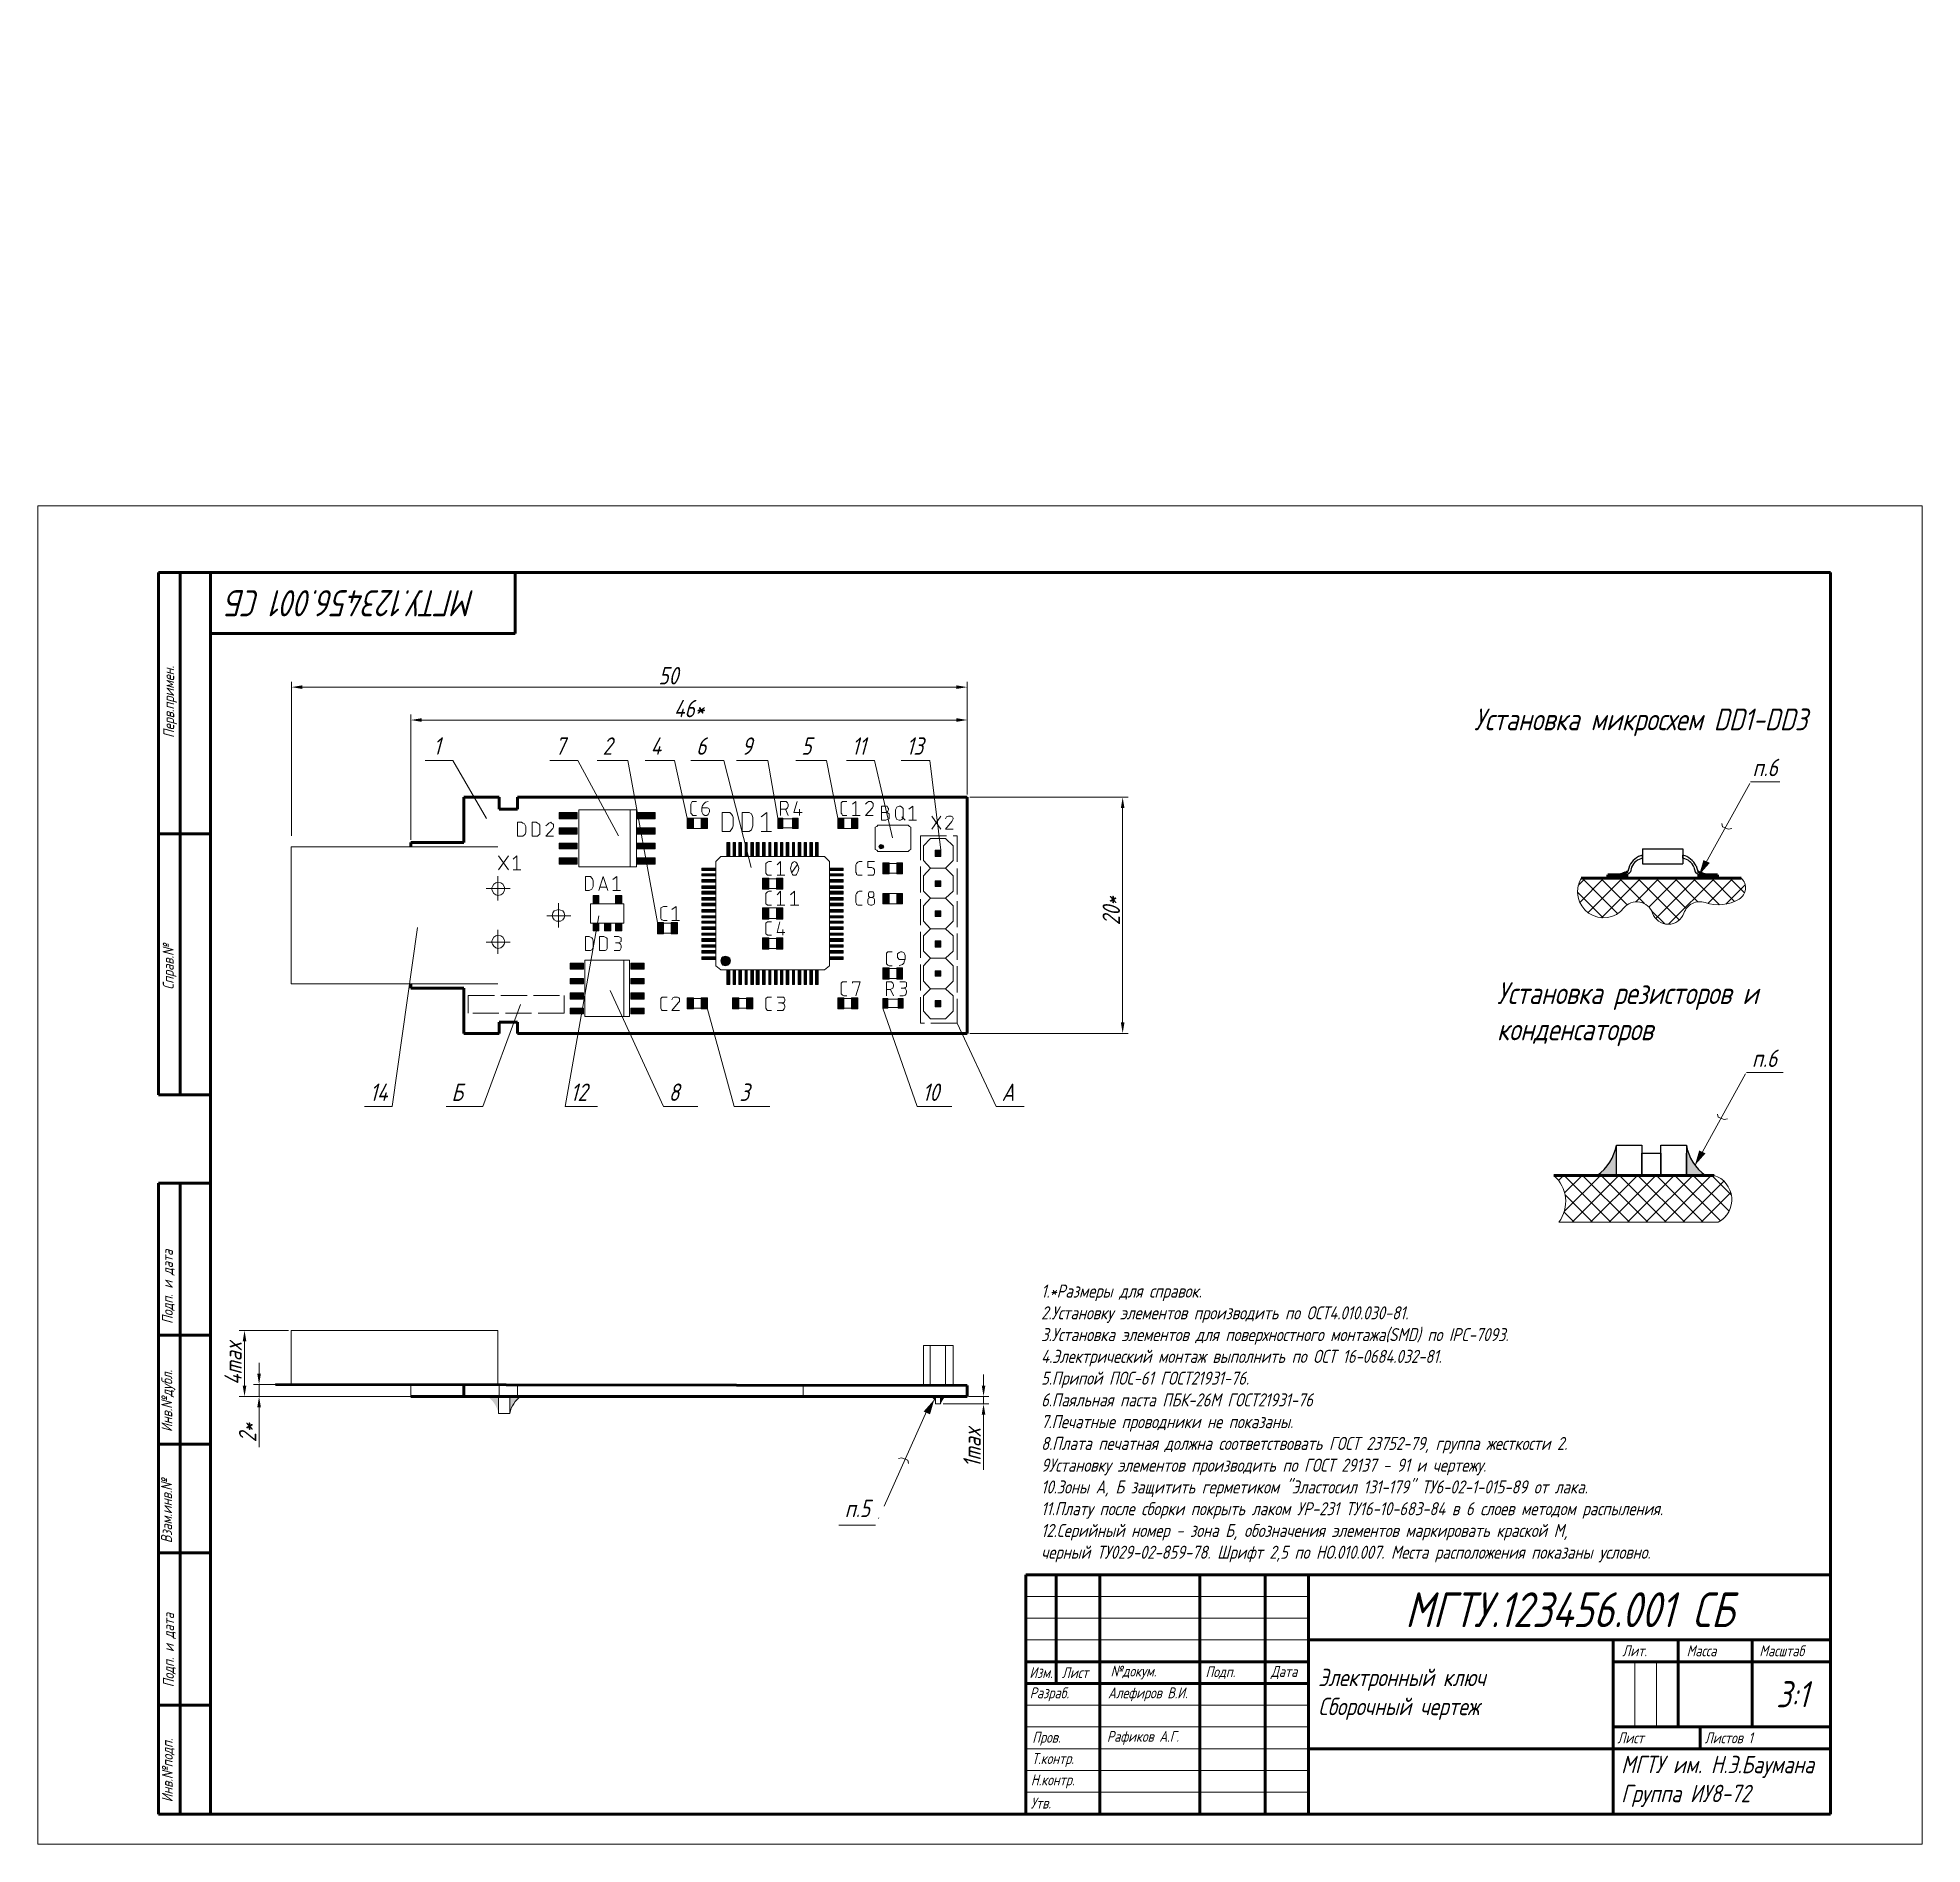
# Paper-space layout 'Лист1' of a CAD drawing. Header units: millimetres. Extents: x -28 to 406, y -7 to 408.
# The model-space entities are those that its viewports show. They can reach past a viewport. Long polylines and large blocks are cut down to what shows.
import ezdxf

# ---------------------------------------------------------------- set-up
doc = ezdxf.new("R2010")
doc.units = ezdxf.units.MM
doc.linetypes.add('ACAD_ISO02W100', pattern=[15, 12, -3])
doc.linetypes.add('ACAD_ISO04W100', pattern=[30, 24, -3, 0, -3])
for name, color, linetype, lineweight in [('H', 7, 'Continuous', 100), ('Images', 250, 'Continuous', 100), ('P', 250, 'Continuous', 100)]:
    doc.layers.add(name, color=color, linetype=linetype, lineweight=lineweight)
doc.styles.add('Roman', font='txt')
doc.styles.get("Standard").update_dxf_attribs({"font": 'arial.ttf'})
doc.styles.add('ГОСТ 2.304', font='cs_gost2304.shx')
doc.dimstyles.new('ISO-25', dxfattribs={"dimtxt": 2.5, "dimasz": 2.5, "dimexe": 1.25, "dimexo": 0.625, "dimtad": 1, "dimtxsty": 'Standard', "dimcen": 2.5, "dimadec": 0, "dimazin": 0, "dimtfac": 1, "dimtmove": 0, "dimatfit": 3, "dimfxl": 1, "dimarcsym": 0})

psp = doc.layouts.new('Лист1')

# ---------------------------------------------------------------- texts
for s, width, insert, char_height, attachment_point, rotation in [('{\\fGOST type A|b0|i1|c204|p2;МГТУ.123456.001 СБ}', 120, (44.4933, 278.3716), 6, 5, 180), ('{\\fGOST type A|b0|i1|c204|p2;Перв.примен.}', 43.751465, (2.7179, 247.4136), 2.5, 4, 90), ('{\\fGOST type A|b0|i1|c204|p2;Справ.№}', 43.751465, (2.5996, 189.5639), 2.5, 4, 90), ('{\\fGOST type A|b0|i1|c204|p2;Подп. и дата}', 43.751465, (2.2718, 112.749), 2.5, 4, 90), ('{\\fGOST type A|b0|i1|c204|p2;Инв.№дубл.}', 43.751465, (2.2748, 87.9153), 2.5, 4, 90), ('{\\fGOST type A|b0|i1|c204|p2;Взам.инв.№}', 43.751465, (1.8706, 62.371), 2.5, 4, 90), ('{\\fGOST type A|b0|i1|c204|p2;Подп. и дата}', 43.751465, (2.5246, 29.2497), 2.5, 4, 90), ('{\\fGOST type A|b0|i1|c204|p2;Инв.№подп.}', 34.589787, (2.2521, 2.8174), 2.5, 4, 90)]:
    psp.add_mtext_dynamic_manual_height_columns(s, width=width, gutter_width=12.5, heights=[0], dxfattribs=dict(insert=insert, char_height=char_height, attachment_point=attachment_point, rotation=rotation))
at = {"lineweight": 5, "char_height": 4, "attachment_point": 1}
for s, insert in [('{\\fGOST type A|b0|i1|c204|p2;1}', (63.2281, 247.5616)), ('{\\fGOST type A|b0|i1|c204|p2;7}', (91.2228, 247.5377)), ('{\\fGOST type A|b0|i1|c204|p2;2}', (102.1182, 247.5377)), ('{\\fGOST type A|b0|i1|c204|p2;4}', (113.1586, 247.5377)), ('{\\fGOST type A|b0|i1|c204|p2;6}', (123.6282, 247.5377)), ('{\\fGOST type A|b0|i1|c204|p2;9}', (134.0983, 247.5377)), ('{\\fGOST type A|b0|i1|c204|p2;5}', (147.7885, 247.5377)), ('{\\fGOST type A|b0|i1|c204|p2;11}', (159.3962, 247.5377)), ('{\\fGOST type A|b0|i1|c204|p2;13}', (171.967, 247.5377)), ('{\\fGOST type A|b0|i1|c204|p2;14}', (48.6275, 167.9951)), ('{\\fGOST type A|b0|i1|c204|p2;Б}', (67.375, 167.9951)), ('{\\fGOST type A|b0|i1|c204|p2;12}', (94.7491, 167.9951)), ('{\\fGOST type A|b0|i1|c204|p2;8}', (117.3144, 167.9951)), ('{\\fGOST type A|b0|i1|c204|p2;3}', (133.5921, 167.9951)), ('{\\fGOST type A|b0|i1|c204|p2;10}', (175.6546, 167.9951)), ('{\\fGOST type A|b0|i1|c204|p2;А}', (193.8577, 167.9951))]:
    psp.add_mtext_dynamic_manual_height_columns(s, width=4.948302, gutter_width=12.5, heights=[0], dxfattribs=dict(at, insert=insert))
at = {"linetype": 'ACAD_ISO04W100', "lineweight": 25, "char_height": 4, "style": 'Roman'}
for s, width, insert, attachment_point in [('{\\fGOST type A|b0|i1|c204|p2;п.6}', 5.430669, (366.4811, 242.6197), 1), ('{\\fGOST type A|b0|i1|c204|p2;п.6}', 5.430669, (366.348, 175.789), 1), ('{\\fGOST type A|b0|i1|c204|p2;п.5}', 5.641737, (163.5768, 68.3555), 9)]:
    psp.add_mtext_dynamic_manual_height_columns(s, width=width, gutter_width=1, heights=[0], dxfattribs=dict(at, insert=insert, attachment_point=attachment_point))
at = {"linetype": 'ACAD_ISO04W100', "insert": (202.9381, 121.7939), "char_height": 3, "attachment_point": 1, "style": 'Roman'}
psp.add_mtext_dynamic_manual_height_columns('{\\fGOST type A|b0|i1|c204|p2;1.*Размеры для справок.\\P2.Установку элементов производить по ОСТ4.010.030-81. \\P3.Установка элементов для поверхностного монтажа(SMD) по IPC-7093.\\P4.Электрический монтаж выполнить по ОСТ 16-0684.032-81.\\P5.Припой ПОС-61 ГОСТ21931-76.\\P6.Паяльная паста ПБК-26М ГОСТ21931-76\\P7.Печатные проводники не показаны.\\P8.Плата печатная должна соответствовать ГОСТ 23752-79, группа жесткости 2.\\P9Установку элементов производить по ГОСТ 29137 - 91 и чертежу.\\P10.Зоны А, Б защитить герметиком "Эластосил 131-179" ТУ6-02-1-015-89 от лака.\\P11.Плату после сборки покрыть лаком УР-231 ТУ16-10-683-84 в 6 слоев методом распыления.\\P12.Серийный номер - зона Б, обозначения элементов маркировать краской М, \\Pчерный ТУ029-02-859-78. Шрифт 2,5 по НО.010.007. Места расположения показаны условно.}', width=181.70085, gutter_width=1, heights=[123.1151], dxfattribs=at)
for s, width, heights, insert, char_height, attachment_point in [('{\\fGOST type A|b0|i1|c204|p2;МГТУ.123456.001 СБ}', 120, [0], (324.4097, 47.0681), 8, 5), ('{\\fGOST type A|b0|i1|c204|p2;Лит.}', 15, [0], (336.5321, 37.6267), 2.5, 4), ('{\\fGOST type A|b0|i1|c204|p2;Масса}', 17, [0], (351.3361, 37.6267), 2.5, 4), ('{\\fGOST type A|b0|i1|c204|p2;Масштаб}', 18, [0], (368.0571, 37.6267), 2.5, 4), ('{\\fGOST type A|b0|i1|c204|p2;Изм.}', 6.995774, [0], (200.2371, 32.6267), 2.5, 4), ('{\\fGOST type A|b0|i1|c204|p2;Лист}', 10, [0], (207.7093, 32.6185), 2.5, 4), ('\\pxi-3,l4,t4;{\\fGOST type A|b0|i1|c204|p2;№докум.}', 23, [0], (216.4097, 32.6267), 2.5, 4), ('{\\fGOST type A|b0|i1|c204|p2;Подп.}', 15, [0], (240.7321, 32.6267), 2.5, 4), ('{\\fGOST type A|b0|i1|c204|p2;Дата}', 10, [0], (255.7609, 32.6267), 2.5, 4), ('{\\fGOST type A|b0|i1|c204|p34;Электронный ключ\\PСборочный чертеж}', 69.648106, [0], (266.6356, 27.6267), 4, 4), ('{\\fGOST type A|b0|i1|c204|p2;3:1}', 18, [0], (371.9305, 30.6425), 6, 1), ('{\\fGOST type A|b0|i1|c204|p2;Разраб.}', 16.995774, [0], (200.315, 27.6267), 2.5, 4), ('{\\fGOST type A|b0|i1|c204|p34;Алефиров В.И.}', 23, [0], (218.3155, 27.6267), 2.5, 4), ('{\\fGOST type A|b0|i1|c204|p2;Пров.}', 16.995774, [0], (200.901, 17.4229), 2.5, 4), ('{\\fGOST type A|b0|i1|c204|p2;Рафиков А.Г.}', 23, [0], (218.065, 17.6267), 2.5, 4), ('{\\fGOST type A|b0|i1|c204|p2;Лист}', 20, [0], (335.4174, 17.6267), 2.5, 4), ('{\\fGOST type A|b0|i1|c204|p2;Листов 1}', 30, [0], (355.4924, 17.6267), 2.5, 4), ('{\\fGOST type A|b0|i1|c204|p2;Т.контр.}', 16.995774, [0], (200.8096, 12.5333), 2.5, 4), ('{\\fGOST type A|b0|i1|c204|p34;МГТУ им. Н.Э.Баумана\\PГруппа ИУ8-72}', 50, [0], (336.2855, 7.6267), 4, 4), ('{\\fGOST type A|b0|i1|c204|p2;Н.контр.}', 16.995774, [0], (200.5855, 7.6267), 2.5, 4), ('{\\fGOST type A|b0|i1|c204|p2; }', 70, [19.9825], (266.4714, 7.6282), 4, 4), ('{\\fGOST type A|b0|i1|c204|p2;Утв.}', 16.995774, [0], (200.5427, 2.6267), 2.5, 4)]:
    psp.add_mtext_dynamic_manual_height_columns(s, width=width, gutter_width=12.5, heights=heights, dxfattribs=dict(insert=insert, char_height=char_height, attachment_point=attachment_point))
at = {"layer": 'Images', "linetype": 'ACAD_ISO04W100', "char_height": 5, "attachment_point": 1, "style": 'ГОСТ 2.304'}
for s, width, insert in [('{\\fGOST type A|b0|i1|c204|p34;Установка микросхем DD1-DD3}', 83.000928, (302.4559, 254.1696)), ('{\\fGOST type A|b0|i1|c204|p2;Установка резисторов и конденсаторов }', 70.997037, (307.736, 191.2565))]:
    psp.add_mtext_dynamic_manual_height_columns(s, width=width, gutter_width=12.5, heights=[0], dxfattribs=dict(at, insert=insert))

msp = doc.modelspace()

# ---------------------------------------------------------------- blocks, each defined once
blk = doc.blocks.new('*D6')
at = {"color": 0, "lineweight": 5, "transparency": 16777216}
for p, q in [((23.15, 101.32), (23.15, 103.82)), ((63.24, 98.82), (21.9, 98.82)), ((63.24, 96.06), (21.9, 96.06)), ((23.15, 98.82), (23.15, 96.06)), ((23.15, 93.56), (23.15, 84.4))]:
    blk.add_line(p, q, dxfattribs=at)
for points in [[(22.73, 101.32), (23.57, 101.32), (23.15, 98.82)], [(22.73, 93.56), (23.57, 93.56), (23.15, 96.06)]]:
    blk.add_solid(points, dxfattribs=at)
at = {"layer": 'Defpoints', "color": 0, "lineweight": 5, "transparency": 16777216}
for p in [(23.15, 96.06), (63.86, 98.82), (63.86, 96.06)]:
    blk.add_point(p, dxfattribs=at)
at = {"color": 0, "lineweight": 5, "transparency": 16777216, "insert": (20.52, 87.73), "char_height": 2.5, "attachment_point": 5, "rotation": 90}
blk.add_mtext('{\\fGOST type A|b0|i1|c204|p2;\\H1.6x;2*}', dxfattribs=at)
blk = doc.blocks.new('*D7')
at = {"color": 0, "lineweight": 5, "transparency": 16777216}
for p, q in [((29.89, 111.27), (18.55, 111.27)), ((19.8, 108.77), (19.8, 98.55)), ((62.56, 96.05), (18.55, 96.05))]:
    blk.add_line(p, q, dxfattribs=at)
for points in [[(19.39, 108.77), (20.22, 108.77), (19.8, 111.27)], [(19.39, 98.55), (20.22, 98.55), (19.8, 96.05)]]:
    blk.add_solid(points, dxfattribs=at)
at = {"layer": 'Defpoints', "color": 0, "lineweight": 5, "transparency": 16777216}
for p in [(30.51, 111.27), (19.8, 96.05), (63.18, 96.05)]:
    blk.add_point(p, dxfattribs=at)
at = {"color": 0, "lineweight": 5, "transparency": 16777216, "insert": (17.17, 103.66), "char_height": 2.5, "attachment_point": 5, "rotation": 90}
blk.add_mtext('{\\fGOST type A|b0|i1|c204|p2;\\H1.6x;4max}', dxfattribs=at)
blk = doc.blocks.new('*D13')
at = {"color": 0, "lineweight": 5, "transparency": 16777216}
for p, q in [((189.7, 98.59), (189.7, 101.09)), ((186.3, 96.09), (190.95, 96.09)), ((189.7, 96.09), (189.7, 94.38)), ((180.43, 94.38), (190.95, 94.38)), ((189.7, 91.88), (189.7, 79.2))]:
    blk.add_line(p, q, dxfattribs=at)
for points in [[(189.28, 98.59), (190.11, 98.59), (189.7, 96.09)], [(189.28, 91.88), (190.11, 91.88), (189.7, 94.38)]]:
    blk.add_solid(points, dxfattribs=at)
at = {"layer": 'Defpoints', "color": 0, "lineweight": 5, "transparency": 16777216}
for p in [(185.68, 96.09), (189.7, 96.09), (179.81, 94.38)]:
    blk.add_point(p, dxfattribs=at)
at = {"color": 0, "lineweight": 5, "transparency": 16777216, "insert": (187.07, 84.29), "char_height": 2.5, "attachment_point": 5, "rotation": 90}
blk.add_mtext('{\\fGOST type A|b0|i1|c204|p2;\\H1.6x;1max}', dxfattribs=at)
blk = doc.blocks.new('*D16')
at = {"color": 0, "lineweight": 5, "transparency": 16777216}
for p, q in [((58.05, 224), (58.05, 252.78)), ((60.55, 251.53), (183.45, 251.53)), ((185.95, 234.41), (185.95, 252.78))]:
    blk.add_line(p, q, dxfattribs=at)
for points in [[(60.55, 251.95), (60.55, 251.11), (58.05, 251.53)], [(183.45, 251.95), (183.45, 251.11), (185.95, 251.53)]]:
    blk.add_solid(points, dxfattribs=at)
at = {"layer": 'Defpoints', "color": 0, "lineweight": 5, "transparency": 16777216}
for p in [(185.95, 251.53), (185.95, 233.78), (58.05, 223.38)]:
    blk.add_point(p, dxfattribs=at)
at = {"color": 0, "lineweight": 5, "transparency": 16777216, "insert": (122, 254.16), "char_height": 2.5, "attachment_point": 5}
blk.add_mtext('{\\fGOST type A|b0|i1|c204|p2;\\H1.6x;46*}', dxfattribs=at)
blk = doc.blocks.new('*D17')
at = {"color": 0, "lineweight": 5, "transparency": 16777216}
for p, q in [((30.59, 224.88), (30.59, 260.33)), ((185.95, 234.41), (185.95, 260.33)), ((33.09, 259.08), (183.45, 259.08))]:
    blk.add_line(p, q, dxfattribs=at)
for points in [[(33.09, 259.5), (33.09, 258.67), (30.59, 259.08)], [(183.45, 259.5), (183.45, 258.67), (185.95, 259.08)]]:
    blk.add_solid(points, dxfattribs=at)
at = {"layer": 'Defpoints', "color": 0, "lineweight": 5, "transparency": 16777216}
for p in [(185.95, 259.08), (185.95, 233.78), (30.59, 224.26)]:
    blk.add_point(p, dxfattribs=at)
at = {"color": 0, "lineweight": 5, "transparency": 16777216, "insert": (117.22, 261.71), "char_height": 2.5, "attachment_point": 5}
blk.add_mtext('{\\fGOST type A|b0|i1|c204|p2;\\H1.6x;50}', dxfattribs=at)
blk = doc.blocks.new('*D18')
at = {"color": 0, "lineweight": 5, "transparency": 16777216}
for p, q in [((186.57, 233.78), (222.93, 233.78)), ((221.68, 231.28), (221.68, 182.02)), ((186.57, 179.52), (222.93, 179.52))]:
    blk.add_line(p, q, dxfattribs=at)
for points in [[(221.27, 231.28), (222.1, 231.28), (221.68, 233.78)], [(221.27, 182.02), (222.1, 182.02), (221.68, 179.52)]]:
    blk.add_solid(points, dxfattribs=at)
at = {"layer": 'Defpoints', "color": 0, "lineweight": 5, "transparency": 16777216}
for p in [(185.95, 233.78), (185.95, 179.52), (221.68, 179.52)]:
    blk.add_point(p, dxfattribs=at)
at = {"color": 0, "lineweight": 5, "transparency": 16777216, "insert": (219.06, 207.65), "char_height": 2.5, "attachment_point": 5, "rotation": 90}
blk.add_mtext('{\\fGOST type A|b0|i1|c204|p2;\\H1.6x;20*}', dxfattribs=at)

# ---------------------------------------------------------------- dimensions: what is measured, and where the dimension line sits
at = {"lineweight": 5}
dim = psp.add_linear_dim(base=(185.9463, 259.0841), p1=(30.5877, 224.258), p2=(185.9463, 233.7825), text='{\\fGOST type A|b0|i1|c204|p2;\\H1.6x;50}', dimstyle='ISO-25', override={"dimlfac": -2.08234, "dimlwd": 5, "dimlwe": 5}, dxfattribs=at)
dim.commit()
dim.dimension.update_dxf_attribs({"geometry": '*D17', "text_midpoint": (117.2159, 259.0841), "dimtype": 160})
dim = psp.add_linear_dim(base=(185.9463, 251.5292), p1=(58.0453, 223.3775), p2=(185.9463, 233.7825), text='{\\fGOST type A|b0|i1|c204|p2;\\H1.6x;46*}', dimstyle='ISO-25', override={"dimlfac": -2.08234, "dimlwd": 5, "dimlwe": 5}, dxfattribs=at)
dim.commit()
dim.dimension.update_dxf_attribs({"geometry": '*D16', "text_midpoint": (121.9958, 254.1571)})
for base, p1, p2, text, override, picture, middle in [((221.6844, 179.5166), (185.9463, 233.7825), (185.9463, 179.5166), '{\\fGOST type A|b0|i1|c204|p2;\\H1.6x;20*}', {"dimlfac": -2.08234, "dimlwd": 5, "dimlwe": 5}, '*D18', (221.6844, 207.6477)), ((19.8033, 96.0518), (30.5122, 111.2697), (63.1809, 96.0518), '{\\fGOST type A|b0|i1|c204|p2;\\H1.6x;4max}', {"dimlwd": 5, "dimlwe": 5}, '*D7', (19.8033, 103.6608)), ((23.1496, 96.0581), (63.8614, 98.8214), (63.8614, 96.0581), '{\\fGOST type A|b0|i1|c204|p2;\\H1.6x;2*}', {"dimlwd": 5, "dimlwe": 5}, '*D6', (23.1496, 87.7304)), ((189.6963, 96.0921), (179.8074, 94.3811), (185.6775, 96.0921), '{\\fGOST type A|b0|i1|c204|p2;\\H1.6x;1max}', {"dimlwd": 5, "dimlwe": 5}, '*D13', (189.6963, 84.2905))]:
    dim = psp.add_linear_dim(base=base, p1=p1, p2=p2, angle=90, text=text, dimstyle='ISO-25', override=override, dxfattribs=at)
    dim.commit()
    dim.dimension.update_dxf_attribs({"geometry": picture, "text_midpoint": middle, "dimtype": 160})

# ---------------------------------------------------------------- hatches: boundary and pattern name
at = {"layer": 'H', "linetype": 'Continuous', "lineweight": 5}
for points in [[(211.42, 424.71), (220.09, 424.71), (220.09, 421.71), (211.42, 421.71)], [(248.75, 424.71), (257.42, 424.71), (257.42, 421.71), (248.75, 421.71)], [(211.42, 417.37), (220.09, 417.37), (220.09, 414.37), (211.42, 414.37)], [(248.75, 417.37), (257.42, 417.37), (257.42, 414.37), (248.75, 414.37)], [(272.75, 422.04), (275.75, 422.04), (275.75, 417.04), (272.75, 417.04)], [(279.42, 422.04), (282.42, 422.04), (282.42, 417.04), (279.42, 417.04)], [(316.09, 422.04), (318.42, 422.04), (318.42, 417.04), (316.09, 417.04)], [(323.09, 422.04), (325.75, 422.04), (325.75, 417.04), (323.09, 417.04)], [(344.75, 422.04), (347.75, 422.04), (347.75, 417.04), (344.75, 417.04)], [(351.42, 422.04), (354.42, 422.04), (354.42, 417.04), (351.42, 417.04)], [(211.42, 410.04), (220.09, 410.04), (220.09, 407.37), (211.42, 407.37)], [(248.75, 410.04), (257.42, 410.04), (257.42, 407.37), (248.75, 407.37)], [(291.75, 410.37), (293.09, 410.37), (293.09, 403.71), (291.75, 403.71)], [(294.75, 410.37), (295.75, 410.37), (295.75, 403.71), (294.75, 403.71)], [(297.42, 410.37), (298.75, 410.37), (298.75, 403.71), (297.42, 403.71)], [(300.42, 410.37), (301.42, 410.37), (301.42, 403.71), (300.42, 403.71)], [(303.09, 410.37), (304.42, 410.37), (304.42, 403.71), (303.09, 403.71)], [(305.75, 410.37), (307.09, 410.37), (307.09, 403.71), (305.75, 403.71)], [(308.75, 410.37), (310.09, 410.37), (310.09, 403.71), (308.75, 403.71)], [(311.75, 410.37), (312.75, 410.37), (312.75, 403.71), (311.75, 403.71)], [(314.42, 410.37), (315.75, 410.37), (315.75, 403.71), (314.42, 403.71)], [(317.42, 410.37), (318.42, 410.37), (318.42, 403.71), (317.42, 403.71)], [(320.09, 410.37), (321.42, 410.37), (321.42, 403.71), (320.09, 403.71)], [(323.09, 410.37), (324.09, 410.37), (324.09, 403.71), (323.09, 403.71)], [(325.75, 410.37), (327.09, 410.37), (327.09, 403.71), (325.75, 403.71)], [(328.75, 410.37), (329.75, 410.37), (329.75, 403.71), (328.75, 403.71)], [(331.42, 410.37), (332.75, 410.37), (332.75, 403.71), (331.42, 403.71)], [(334.09, 410.37), (335.42, 410.37), (335.42, 403.71), (334.09, 403.71)], [(366.75, 408.37), (366.42, 407.71), (365.42, 407.37), (364.75, 407.71), (364.42, 408.37), (364.75, 409.04), (365.42, 409.37), (366.42, 409.04)], [(391.42, 406.71), (394.09, 406.71), (394.09, 403.71), (391.42, 403.71)], [(211.42, 403.04), (220.09, 403.04), (220.09, 400.04), (211.42, 400.04)], [(248.75, 403.04), (257.42, 403.04), (257.42, 400.04), (248.75, 400.04)], [(279.75, 398.04), (286.42, 398.04), (286.42, 397.04), (279.75, 397.04)], [(340.75, 398.04), (347.42, 398.04), (347.42, 397.04), (340.75, 397.04)], [(366.42, 400.71), (369.42, 400.71), (369.42, 395.37), (366.42, 395.37)], [(373.09, 400.71), (375.75, 400.71), (375.75, 395.37), (373.09, 395.37)], [(279.75, 395.37), (286.42, 395.37), (286.42, 394.37), (279.75, 394.37)], [(279.75, 392.71), (286.42, 392.71), (286.42, 391.37), (279.75, 391.37)], [(279.75, 389.71), (286.42, 389.71), (286.42, 388.37), (279.75, 388.37)], [(308.75, 393.37), (311.75, 393.37), (311.75, 388.04), (308.75, 388.04)], [(315.42, 393.37), (318.42, 393.37), (318.42, 388.04), (315.42, 388.04)], [(340.75, 395.37), (347.42, 395.37), (347.42, 394.37), (340.75, 394.37)], [(340.75, 392.71), (347.42, 392.71), (347.42, 391.37), (340.75, 391.37)], [(340.75, 389.71), (347.42, 389.71), (347.42, 388.37), (340.75, 388.37)], [(391.42, 392.04), (394.09, 392.04), (394.09, 389.37), (391.42, 389.37)], [(227.75, 385.04), (230.42, 385.04), (230.42, 381.37), (227.75, 381.37)], [(238.42, 385.04), (241.42, 385.04), (241.42, 381.37), (238.42, 381.37)], [(279.75, 387.04), (286.42, 387.04), (286.42, 385.71), (279.75, 385.71)], [(279.75, 384.04), (286.42, 384.04), (286.42, 382.71), (279.75, 382.71)], [(279.75, 381.37), (286.42, 381.37), (286.42, 380.04), (279.75, 380.04)], [(308.75, 379.04), (311.75, 379.04), (311.75, 373.71), (308.75, 373.71)], [(315.42, 379.04), (318.42, 379.04), (318.42, 373.71), (315.42, 373.71)], [(340.75, 387.04), (347.42, 387.04), (347.42, 385.71), (340.75, 385.71)], [(340.75, 384.04), (347.42, 384.04), (347.42, 382.71), (340.75, 382.71)], [(340.75, 381.37), (347.42, 381.37), (347.42, 380.04), (340.75, 380.04)], [(366.42, 386.04), (369.42, 386.04), (369.42, 381.04), (366.42, 381.04)], [(373.09, 386.04), (375.75, 386.04), (375.75, 381.04), (373.09, 381.04)], [(227.75, 371.71), (230.42, 371.71), (230.42, 368.04), (227.75, 368.04)], [(233.09, 371.71), (236.09, 371.71), (236.09, 368.04), (233.09, 368.04)], [(238.42, 371.71), (241.42, 371.71), (241.42, 368.04), (238.42, 368.04)], [(258.42, 372.04), (261.42, 372.04), (261.42, 366.71), (258.42, 366.71)], [(265.09, 372.04), (268.09, 372.04), (268.09, 366.71), (265.09, 366.71)], [(279.75, 378.37), (286.42, 378.37), (286.42, 377.04), (279.75, 377.04)], [(279.75, 375.37), (286.42, 375.37), (286.42, 374.37), (279.75, 374.37)], [(279.75, 372.71), (286.42, 372.71), (286.42, 371.71), (279.75, 371.71)], [(279.75, 370.04), (286.42, 370.04), (286.42, 368.71), (279.75, 368.71)], [(340.75, 378.37), (347.42, 378.37), (347.42, 377.04), (340.75, 377.04)], [(340.75, 375.37), (347.42, 375.37), (347.42, 374.37), (340.75, 374.37)], [(340.75, 372.71), (347.42, 372.71), (347.42, 371.71), (340.75, 371.71)], [(340.75, 370.04), (347.42, 370.04), (347.42, 368.71), (340.75, 368.71)], [(391.42, 377.71), (394.09, 377.71), (394.09, 375.04), (391.42, 375.04)], [(279.75, 367.04), (286.42, 367.04), (286.42, 366.04), (279.75, 366.04)], [(279.75, 364.37), (286.42, 364.37), (286.42, 363.04), (279.75, 363.04)], [(279.75, 361.37), (286.42, 361.37), (286.42, 360.37), (279.75, 360.37)], [(308.75, 364.71), (311.75, 364.71), (311.75, 359.37), (308.75, 359.37)], [(315.42, 364.71), (318.42, 364.71), (318.42, 359.37), (315.42, 359.37)], [(340.75, 367.04), (347.42, 367.04), (347.42, 366.04), (340.75, 366.04)], [(340.75, 364.37), (347.42, 364.37), (347.42, 363.04), (340.75, 363.04)], [(340.75, 361.37), (347.42, 361.37), (347.42, 360.37), (340.75, 360.37)], [(391.42, 363.37), (394.09, 363.37), (394.09, 360.37), (391.42, 360.37)], [(216.75, 352.71), (223.09, 352.71), (223.09, 349.71), (216.75, 349.71)], [(245.75, 352.71), (252.09, 352.71), (252.09, 349.71), (245.75, 349.71)], [(279.75, 358.71), (286.42, 358.71), (286.42, 357.37), (279.75, 357.37)], [(279.75, 355.71), (286.42, 355.71), (286.42, 354.37), (279.75, 354.37)], [(288.75, 353.71), (289.09, 355.04), (289.75, 355.71), (291.09, 356.04), (292.09, 355.71), (293.09, 355.04), (293.42, 353.71), (293.09, 352.71), (292.09, 351.71), (291.09, 351.37), (289.75, 351.71), (289.09, 352.71), (288.75, 353.71), (290.09, 353.71), (290.09, 354.04), (290.42, 354.37), (291.09, 354.71), (291.42, 354.37), (291.75, 354.04), (291.75, 353.71), (291.75, 353.37), (291.42, 353.04), (291.09, 352.71), (290.42, 353.04), (290.09, 353.37), (290.09, 353.71)], [(340.75, 358.71), (347.42, 358.71), (347.42, 357.37), (340.75, 357.37)], [(340.75, 355.71), (347.42, 355.71), (347.42, 354.37), (340.75, 354.37)], [(216.75, 345.37), (223.09, 345.37), (223.09, 342.71), (216.75, 342.71)], [(245.75, 345.37), (252.09, 345.37), (252.09, 342.71), (245.75, 342.71)], [(291.75, 349.37), (293.09, 349.37), (293.09, 342.37), (291.75, 342.37)], [(294.75, 349.37), (295.75, 349.37), (295.75, 342.37), (294.75, 342.37)], [(297.42, 349.37), (298.75, 349.37), (298.75, 342.37), (297.42, 342.37)], [(300.42, 349.37), (301.42, 349.37), (301.42, 342.37), (300.42, 342.37)], [(303.09, 349.37), (304.42, 349.37), (304.42, 342.37), (303.09, 342.37)], [(305.75, 349.37), (307.09, 349.37), (307.09, 342.37), (305.75, 342.37)], [(308.75, 349.37), (310.09, 349.37), (310.09, 342.37), (308.75, 342.37)], [(311.75, 349.37), (312.75, 349.37), (312.75, 342.37), (311.75, 342.37)], [(314.42, 349.37), (315.75, 349.37), (315.75, 342.37), (314.42, 342.37)], [(317.42, 349.37), (318.42, 349.37), (318.42, 342.37), (317.42, 342.37)], [(320.09, 349.37), (321.42, 349.37), (321.42, 342.37), (320.09, 342.37)], [(323.09, 349.37), (324.09, 349.37), (324.09, 342.37), (323.09, 342.37)], [(325.75, 349.37), (327.09, 349.37), (327.09, 342.37), (325.75, 342.37)], [(328.75, 349.37), (329.75, 349.37), (329.75, 342.37), (328.75, 342.37)], [(331.42, 349.37), (332.75, 349.37), (332.75, 342.37), (331.42, 342.37)], [(334.09, 349.37), (335.42, 349.37), (335.42, 342.37), (334.09, 342.37)], [(366.42, 350.37), (369.42, 350.37), (369.42, 345.04), (366.42, 345.04)], [(373.09, 350.37), (375.75, 350.37), (375.75, 345.04), (373.09, 345.04)], [(391.42, 349.04), (394.09, 349.04), (394.09, 346.37), (391.42, 346.37)], [(216.75, 338.37), (223.09, 338.37), (223.09, 335.37), (216.75, 335.37)], [(245.75, 338.37), (252.09, 338.37), (252.09, 335.37), (245.75, 335.37)], [(272.75, 336.04), (275.75, 336.04), (275.75, 330.71), (272.75, 330.71)], [(279.42, 336.04), (282.42, 336.04), (282.42, 330.71), (279.42, 330.71)], [(294.42, 336.04), (297.42, 336.04), (297.42, 330.71), (294.42, 330.71)], [(301.09, 336.04), (304.09, 336.04), (304.09, 330.71), (301.09, 330.71)], [(344.75, 336.04), (347.75, 336.04), (347.75, 330.71), (344.75, 330.71)], [(351.42, 336.04), (354.42, 336.04), (354.42, 330.71), (351.42, 330.71)], [(366.42, 335.71), (368.75, 335.71), (368.75, 331.04), (366.42, 331.04)], [(373.75, 335.71), (376.09, 335.71), (376.09, 331.04), (373.75, 331.04)], [(391.42, 334.71), (394.09, 334.71), (394.09, 331.71), (391.42, 331.71)], [(216.75, 331.04), (223.09, 331.04), (223.09, 328.37), (216.75, 328.37)], [(245.75, 331.04), (252.09, 331.04), (252.09, 328.37), (245.75, 328.37)]]:
    msp.add_hatch(color=0, dxfattribs=at).paths.add_polyline_path(points)

# ---------------------------------------------------------------- linework, layer by layer
at = {"lineweight": 5}
for p, q in [((187.94, 388.37), (176.45, 388.37)), ((182.09, 394.29), (182.09, 382.7)), ((211.09, 381.29), (211.09, 369.7)), ((216.94, 375.37), (205.45, 375.37)), ((187.94, 362.71), (176.45, 362.71)), ((182.09, 368.63), (182.09, 357.03))]:
    msp.add_line(p, q, dxfattribs=at)
at = {"layer": 'P', "color": 0, "linetype": 'Continuous', "lineweight": 60}
for points in [[(182.75, 432.04), (165.75, 432.04)], [(165.75, 432.04), (165.75, 410.37)], [(182.75, 426.37), (182.75, 432.04)], [(191.42, 426.37), (182.75, 426.37)], [(406.75, 432.04), (191.42, 432.04)], [(191.42, 432.04), (191.42, 426.37)], [(406.75, 319.04), (406.75, 432.04)], [(140.42, 410.37), (140.42, 408.37)], [(140.42, 410.37), (165.75, 410.37)], [(140.42, 342.71), (140.42, 340.71)], [(140.42, 340.71), (165.75, 340.71)], [(165.75, 340.71), (165.75, 319.04)], [(165.75, 319.04), (182.75, 319.04)], [(191.42, 324.37), (182.75, 324.37)], [(182.75, 319.04), (182.75, 324.37)], [(191.42, 324.37), (191.42, 319.04)], [(191.42, 319.04), (406.75, 319.04)]]:
    msp.add_lwpolyline(points, dxfattribs=at)
at = {"layer": 'P', "color": 0, "linetype": 'Continuous', "lineweight": 5}
for points in [[(211.42, 424.71), (220.09, 424.71), (220.09, 421.71), (211.42, 421.71), (211.42, 424.71)], [(220.75, 426.04), (220.75, 398.71)], [(245.42, 426.04), (220.75, 426.04)], [(248.42, 426.04), (245.42, 426.04)], [(245.42, 398.71), (245.42, 426.04)], [(248.42, 398.71), (248.42, 426.04)], [(248.75, 424.71), (257.42, 424.71), (257.42, 421.71), (248.75, 421.71), (248.75, 424.71)], [(275.75, 430.04), (275.09, 430.04), (274.75, 429.37), (274.42, 428.71)], [(274.42, 424.71), (274.42, 428.71)], [(274.42, 424.71), (274.42, 424.37), (274.75, 424.04), (275.42, 423.37), (275.75, 423.37)], [(275.75, 430.04), (277.09, 430.04)], [(282.75, 430.04), (281.42, 429.71), (280.75, 429.04), (280.09, 428.04), (279.75, 427.04)], [(279.75, 427.04), (281.75, 427.04)], [(279.75, 425.04), (279.75, 427.04)], [(279.75, 425.04), (280.09, 424.37), (280.42, 423.71), (281.09, 423.37), (282.09, 423.37), (282.75, 423.71), (283.09, 424.37), (283.42, 425.04)], [(283.42, 425.71), (283.42, 426.04), (283.09, 426.71), (282.42, 427.04), (281.75, 427.04)], [(283.42, 425.71), (283.42, 425.04)], [(289.42, 415.71), (289.42, 424.71)], [(289.42, 424.71), (292.09, 424.71)], [(294.75, 422.37), (294.42, 423.37), (293.75, 424.04), (293.09, 424.71), (292.09, 424.71)], [(299.09, 415.71), (299.09, 424.71)], [(299.09, 424.71), (301.42, 424.71)], [(304.09, 422.37), (303.75, 423.37), (303.42, 424.04), (302.42, 424.71), (301.42, 424.71)], [(308.09, 422.71), (310.75, 424.71)], [(310.75, 424.71), (310.75, 415.71)], [(317.42, 423.37), (317.42, 430.04)], [(317.42, 430.04), (319.42, 430.04)], [(319.42, 426.37), (317.42, 426.37)], [(319.42, 426.37), (320.09, 426.37), (320.75, 427.04), (321.09, 427.71), (321.09, 428.71), (320.75, 429.37), (320.09, 430.04), (319.42, 430.04)], [(321.09, 423.37), (319.75, 426.37)], [(325.42, 430.04), (323.75, 424.71)], [(323.75, 424.71), (327.75, 424.71)], [(326.42, 426.37), (326.42, 423.37)], [(347.75, 430.04), (347.09, 430.04), (346.42, 429.37), (346.42, 428.71)], [(346.42, 424.71), (346.42, 428.71)], [(346.42, 424.71), (346.42, 424.37), (346.75, 424.04), (347.09, 423.37), (347.75, 423.37)], [(347.75, 430.04), (349.09, 430.04)], [(351.75, 428.71), (353.42, 430.04)], [(353.42, 430.04), (353.42, 423.37)], [(360.42, 430.04), (359.42, 430.04), (358.75, 429.37), (358.09, 428.71)], [(361.42, 427.04), (358.09, 423.37)], [(361.75, 428.37), (361.75, 429.04), (361.42, 429.37), (360.75, 430.04), (360.42, 430.04)], [(361.42, 427.04), (361.75, 427.71), (361.75, 428.37)], [(365.75, 421.04), (365.75, 427.71)], [(365.75, 427.71), (367.75, 427.71)], [(365.75, 424.71), (367.75, 424.71)], [(367.75, 424.71), (368.42, 425.04), (368.75, 425.37), (369.09, 426.04), (369.09, 426.71), (368.75, 427.04), (368.42, 427.71), (367.75, 427.71)], [(367.75, 421.04), (368.42, 421.37), (369.42, 421.71), (369.42, 422.71), (369.42, 423.37), (369.42, 424.04), (368.42, 424.71), (367.75, 424.71)], [(376.09, 426.04), (376.09, 426.71), (375.42, 427.37), (374.75, 427.71), (374.09, 427.71), (373.09, 427.37), (372.75, 426.71), (372.42, 426.04)], [(372.42, 423.04), (372.42, 426.04)], [(376.09, 426.04), (376.09, 423.04)], [(378.75, 426.37), (380.75, 427.71)], [(380.75, 427.71), (380.75, 421.04)], [(191.42, 413.37), (191.42, 420.04)], [(191.42, 420.04), (193.42, 420.04)], [(195.42, 418.04), (195.09, 418.71), (194.75, 419.37), (194.09, 419.71), (193.42, 420.04)], [(193.42, 413.37), (194.09, 413.37), (194.75, 414.04), (195.09, 414.37), (195.42, 415.37)], [(195.42, 418.04), (195.42, 415.37)], [(198.42, 413.37), (198.42, 420.04)], [(198.42, 420.04), (200.42, 420.04)], [(202.09, 418.04), (202.09, 418.71), (201.75, 419.37), (201.09, 419.71), (200.42, 420.04)], [(200.42, 413.37), (201.09, 413.37), (201.75, 414.04), (202.09, 414.37), (202.09, 415.37)], [(202.09, 418.04), (202.09, 415.37)], [(207.42, 420.04), (206.42, 419.71), (205.75, 419.04), (205.09, 418.37)], [(208.42, 417.04), (205.09, 413.37)], [(208.75, 418.37), (208.75, 419.04), (208.42, 419.37), (207.75, 419.71), (207.42, 420.04)], [(208.42, 417.04), (208.75, 417.71), (208.75, 418.37)], [(211.42, 417.37), (220.09, 417.37), (220.09, 414.37), (211.42, 414.37), (211.42, 417.37)], [(248.75, 417.37), (257.42, 417.37), (257.42, 414.37), (248.75, 414.37), (248.75, 417.37)], [(272.75, 422.04), (275.75, 422.04), (275.75, 417.04), (272.75, 417.04), (272.75, 422.04)], [(277.09, 423.37), (275.75, 423.37)], [(275.75, 422.04), (279.75, 422.04)], [(275.75, 417.04), (279.75, 417.04)], [(279.42, 422.04), (282.42, 422.04), (282.42, 417.04), (279.42, 417.04), (279.42, 422.04)], [(292.09, 415.71), (289.42, 415.71)], [(292.09, 415.71), (293.09, 415.71), (293.75, 416.37), (294.42, 417.37), (294.75, 418.37)], [(294.75, 422.37), (294.75, 418.37)], [(301.42, 415.71), (299.09, 415.71)], [(301.42, 415.71), (302.42, 415.71), (303.42, 416.37), (303.75, 417.37), (304.09, 418.37)], [(304.09, 422.37), (304.09, 418.37)], [(308.09, 415.71), (313.09, 415.71)], [(316.09, 422.04), (318.42, 422.04), (318.42, 417.04), (316.09, 417.04), (316.09, 422.04)], [(318.42, 421.71), (323.42, 421.71)], [(323.42, 417.37), (318.42, 417.37)], [(323.09, 422.04), (325.75, 422.04), (325.75, 417.04), (323.09, 417.04), (323.09, 422.04)], [(344.75, 422.04), (347.75, 422.04), (347.75, 417.04), (344.75, 417.04), (344.75, 422.04)], [(347.42, 422.04), (351.75, 422.04)], [(347.42, 417.04), (351.75, 417.04)], [(349.09, 423.37), (347.75, 423.37)], [(351.42, 422.04), (354.42, 422.04), (354.42, 417.04), (351.42, 417.04), (351.42, 422.04)], [(351.75, 423.37), (355.42, 423.37)], [(358.09, 423.37), (361.75, 423.37)], [(362.75, 417.71), (363.42, 418.04), (363.75, 418.37), (363.75, 418.71)], [(362.75, 407.04), (362.75, 417.71)], [(363.75, 418.71), (378.42, 418.71)], [(367.75, 421.04), (365.75, 421.04)], [(372.42, 423.04), (372.75, 422.04), (373.09, 421.37), (374.09, 421.04), (374.75, 421.04), (375.42, 421.37), (376.09, 422.04), (376.09, 423.04)], [(375.42, 422.71), (377.09, 421.04)], [(378.42, 418.71), (378.75, 418.37), (379.09, 418.04), (379.75, 417.71)], [(378.75, 421.04), (382.42, 421.04)], [(379.75, 417.71), (379.75, 407.04)], [(389.75, 416.71), (394.09, 423.04)], [(389.75, 423.04), (394.09, 416.71)], [(398.42, 423.04), (397.75, 423.04), (396.75, 422.71), (396.42, 421.71)], [(399.42, 420.37), (396.42, 416.71)], [(396.42, 416.71), (400.09, 416.71)], [(400.09, 421.71), (400.09, 422.04), (399.75, 422.71), (399.09, 423.04), (398.42, 423.04)], [(399.42, 420.37), (399.75, 421.04), (400.09, 421.71)], [(83.09, 342.71), (83.09, 408.37)], [(83.09, 408.37), (182.09, 408.37)], [(193.42, 413.37), (191.42, 413.37)], [(200.42, 413.37), (198.42, 413.37)], [(205.09, 413.37), (208.75, 413.37)], [(211.42, 410.04), (220.09, 410.04), (220.09, 407.37), (211.42, 407.37), (211.42, 410.04)], [(248.75, 410.04), (257.42, 410.04), (257.42, 407.37), (248.75, 407.37), (248.75, 410.04)], [(291.75, 410.37), (293.09, 410.37), (293.09, 403.71), (291.75, 403.71), (291.75, 410.37)], [(294.75, 410.37), (295.75, 410.37), (295.75, 403.71), (294.75, 403.71), (294.75, 410.37)], [(297.42, 410.37), (298.75, 410.37), (298.75, 403.71), (297.42, 403.71), (297.42, 410.37)], [(300.42, 410.37), (301.42, 410.37), (301.42, 403.71), (300.42, 403.71), (300.42, 410.37)], [(303.09, 410.37), (304.42, 410.37), (304.42, 403.71), (303.09, 403.71), (303.09, 410.37)], [(305.75, 410.37), (307.09, 410.37), (307.09, 403.71), (305.75, 403.71), (305.75, 410.37)], [(308.75, 410.37), (310.09, 410.37), (310.09, 403.71), (308.75, 403.71), (308.75, 410.37)], [(311.75, 410.37), (312.75, 410.37), (312.75, 403.71), (311.75, 403.71), (311.75, 410.37)], [(314.42, 410.37), (315.75, 410.37), (315.75, 403.71), (314.42, 403.71), (314.42, 410.37)], [(317.42, 410.37), (318.42, 410.37), (318.42, 403.71), (317.42, 403.71), (317.42, 410.37)], [(320.09, 410.37), (321.42, 410.37), (321.42, 403.71), (320.09, 403.71), (320.09, 410.37)], [(323.09, 410.37), (324.09, 410.37), (324.09, 403.71), (323.09, 403.71), (323.09, 410.37)], [(325.75, 410.37), (327.09, 410.37), (327.09, 403.71), (325.75, 403.71), (325.75, 410.37)], [(328.75, 410.37), (329.75, 410.37), (329.75, 403.71), (328.75, 403.71), (328.75, 410.37)], [(331.42, 410.37), (332.75, 410.37), (332.75, 403.71), (331.42, 403.71), (331.42, 410.37)], [(334.09, 410.37), (335.42, 410.37), (335.42, 403.71), (334.09, 403.71), (334.09, 410.37)], [(363.75, 406.04), (363.75, 406.37), (363.42, 406.71), (362.75, 407.04)], [(378.42, 406.04), (363.75, 406.04)], [(366.75, 408.37), (366.42, 407.71), (365.42, 407.37), (364.75, 407.71), (364.42, 408.37), (364.75, 409.04), (365.42, 409.37), (366.42, 409.04), (366.75, 408.37)], [(379.75, 407.04), (379.09, 406.71), (378.75, 406.37), (378.42, 406.04)], [(385.75, 408.71), (389.09, 412.37)], [(385.75, 401.71), (385.75, 408.71)], [(389.09, 412.37), (396.42, 412.37)], [(391.42, 406.71), (394.09, 406.71), (394.09, 403.71), (391.42, 403.71), (391.42, 406.71)], [(396.42, 412.37), (400.09, 408.71)], [(400.09, 408.71), (400.09, 401.71)], [(182.42, 397.37), (187.09, 404.04)], [(182.42, 404.04), (187.09, 397.37)], [(189.42, 402.37), (191.09, 404.04)], [(189.42, 397.37), (193.09, 397.37)], [(191.09, 404.04), (191.09, 397.37)], [(211.42, 403.04), (220.09, 403.04), (220.09, 400.04), (211.42, 400.04), (211.42, 403.04)], [(220.75, 398.71), (245.42, 398.71)], [(245.42, 398.71), (248.42, 398.71)], [(248.75, 403.04), (257.42, 403.04), (257.42, 400.04), (248.75, 400.04), (248.75, 403.04)], [(279.75, 398.04), (286.42, 398.04), (286.42, 397.04), (279.75, 397.04), (279.75, 398.04)], [(286.42, 401.37), (288.75, 403.71)], [(286.42, 351.37), (286.42, 401.37)], [(288.75, 403.71), (338.42, 403.71)], [(311.75, 401.37), (311.09, 401.04), (310.42, 400.37), (310.42, 399.71)], [(310.42, 396.04), (310.42, 399.71)], [(311.75, 401.37), (313.09, 401.37)], [(315.75, 399.71), (317.42, 401.37)], [(317.42, 401.37), (317.42, 394.71)], [(322.75, 400.37), (322.42, 399.04), (322.09, 398.04)], [(322.09, 398.04), (322.42, 396.71), (322.75, 395.71)], [(324.09, 401.37), (323.42, 401.04), (323.09, 400.71), (322.75, 400.37)], [(322.75, 396.04), (325.42, 399.71)], [(325.42, 400.37), (325.09, 400.71), (324.75, 401.04), (324.09, 401.37)], [(326.09, 398.04), (325.75, 399.04), (325.42, 400.37)], [(325.42, 395.71), (325.75, 396.71), (326.09, 398.04)], [(338.42, 403.71), (340.75, 401.37)], [(340.75, 401.37), (340.75, 351.37)], [(340.75, 398.04), (347.42, 398.04), (347.42, 397.04), (340.75, 397.04), (340.75, 398.04)], [(355.09, 401.37), (354.42, 401.04), (353.75, 400.37), (353.42, 399.71)], [(353.42, 396.04), (353.42, 399.71)], [(355.09, 401.37), (356.42, 401.37)], [(359.09, 398.37), (359.09, 401.37)], [(359.09, 401.37), (362.42, 401.37)], [(361.09, 398.37), (359.09, 398.37)], [(362.42, 397.04), (362.42, 397.37), (362.09, 397.71), (361.75, 398.04), (361.09, 398.37)], [(362.42, 396.04), (362.42, 397.04)], [(366.42, 400.71), (369.42, 400.71), (369.42, 395.37), (366.42, 395.37), (366.42, 400.71)], [(369.09, 400.37), (373.09, 400.37)], [(373.09, 400.71), (375.75, 400.71), (375.75, 395.37), (373.09, 395.37), (373.09, 400.71)], [(385.75, 401.71), (389.09, 398.04)], [(385.75, 394.37), (389.09, 398.04)], [(389.09, 398.04), (396.42, 398.04)], [(396.42, 398.04), (400.09, 401.71)], [(396.42, 398.04), (400.09, 394.37)], [(185.42, 388.37), (185.09, 387.04), (184.42, 386.04), (183.42, 385.37), (182.09, 385.04), (181.09, 385.37), (180.09, 386.04), (179.42, 387.04), (179.09, 388.37), (179.42, 389.37), (180.09, 390.37), (181.09, 391.04), (182.09, 391.37), (183.42, 391.04), (184.42, 390.37), (185.09, 389.37), (185.42, 388.37)], [(185.42, 388.37), (185.09, 387.04), (184.42, 386.04), (183.42, 385.37), (182.09, 385.04), (181.09, 385.37), (180.09, 386.04), (179.42, 387.04), (179.09, 388.37), (179.42, 389.37), (180.09, 390.37), (181.09, 391.04), (182.09, 391.37), (183.42, 391.04), (184.42, 390.37), (185.09, 389.37), (185.42, 388.37)], [(224.09, 387.37), (224.09, 394.04)], [(224.09, 394.04), (225.75, 394.04)], [(227.75, 392.04), (227.42, 393.04), (227.09, 393.37), (226.42, 394.04), (225.75, 394.04)], [(225.75, 387.37), (226.42, 387.71), (227.09, 388.04), (227.42, 388.71), (227.75, 389.37)], [(227.75, 392.04), (227.75, 389.37)], [(230.42, 387.37), (232.42, 394.04)], [(234.09, 389.04), (230.75, 389.04)], [(232.42, 394.04), (234.75, 387.37)], [(237.09, 392.71), (239.09, 394.04)], [(239.09, 394.04), (239.09, 387.37)], [(279.75, 395.37), (286.42, 395.37), (286.42, 394.37), (279.75, 394.37), (279.75, 395.37)], [(279.75, 392.71), (286.42, 392.71), (286.42, 391.37), (279.75, 391.37), (279.75, 392.71)], [(279.75, 389.71), (286.42, 389.71), (286.42, 388.37), (279.75, 388.37), (279.75, 389.71)], [(308.75, 393.37), (311.75, 393.37), (311.75, 388.04), (308.75, 388.04), (308.75, 393.37)], [(310.42, 396.04), (310.42, 395.71), (310.75, 395.04), (311.09, 394.71), (311.75, 394.71)], [(313.09, 394.71), (311.75, 394.71)], [(315.75, 393.04), (311.75, 393.04)], [(315.75, 388.37), (311.75, 388.37)], [(315.42, 393.37), (318.42, 393.37), (318.42, 388.04), (315.42, 388.04), (315.42, 393.37)], [(315.75, 394.71), (319.42, 394.71)], [(322.75, 395.71), (323.09, 395.04), (323.42, 394.71), (324.09, 394.71)], [(324.09, 394.71), (324.75, 394.71), (325.09, 395.04), (325.42, 395.71)], [(340.75, 395.37), (347.42, 395.37), (347.42, 394.37), (340.75, 394.37), (340.75, 395.37)], [(340.75, 392.71), (347.42, 392.71), (347.42, 391.37), (340.75, 391.37), (340.75, 392.71)], [(340.75, 389.71), (347.42, 389.71), (347.42, 388.37), (340.75, 388.37), (340.75, 389.71)], [(353.42, 396.04), (353.75, 395.71), (353.75, 395.04), (354.42, 394.71), (355.09, 394.71)], [(356.42, 394.71), (355.09, 394.71)], [(359.09, 394.71), (361.09, 394.71)], [(361.09, 394.71), (361.75, 394.71), (362.09, 395.04), (362.42, 395.71), (362.42, 396.04)], [(369.09, 395.71), (373.09, 395.71)], [(385.75, 387.04), (385.75, 394.37)], [(391.42, 392.04), (394.09, 392.04), (394.09, 389.37), (391.42, 389.37), (391.42, 392.04)], [(400.09, 394.37), (400.09, 387.04)], [(225.75, 387.37), (224.09, 387.37)], [(226.42, 371.71), (226.42, 381.04)], [(226.42, 381.04), (227.09, 381.04)], [(226.42, 381.04), (242.42, 381.04)], [(227.75, 385.04), (230.42, 385.04), (230.42, 381.37), (227.75, 381.37), (227.75, 385.04)], [(231.42, 381.04), (237.42, 381.04)], [(237.09, 387.37), (240.75, 387.37)], [(238.42, 385.04), (241.42, 385.04), (241.42, 381.37), (238.42, 381.37), (238.42, 385.04)], [(242.09, 381.04), (242.42, 381.04)], [(242.42, 381.04), (242.42, 371.71)], [(261.42, 379.71), (260.75, 379.37), (260.09, 379.04), (260.09, 378.37)], [(261.42, 379.71), (263.09, 379.71)], [(265.42, 378.37), (267.42, 379.71)], [(267.42, 379.71), (267.42, 373.04)], [(279.75, 387.04), (286.42, 387.04), (286.42, 385.71), (279.75, 385.71), (279.75, 387.04)], [(279.75, 384.04), (286.42, 384.04), (286.42, 382.71), (279.75, 382.71), (279.75, 384.04)], [(279.75, 381.37), (286.42, 381.37), (286.42, 380.04), (279.75, 380.04), (279.75, 381.37)], [(308.75, 379.04), (311.75, 379.04), (311.75, 373.71), (308.75, 373.71), (308.75, 379.04)], [(311.75, 387.04), (311.09, 386.71), (310.42, 386.04), (310.42, 385.37)], [(310.42, 381.71), (310.42, 385.37)], [(310.42, 381.71), (310.42, 381.04), (310.75, 380.71), (311.09, 380.37), (311.75, 380.37)], [(311.75, 387.04), (313.09, 387.04)], [(313.09, 380.37), (311.75, 380.37)], [(315.75, 379.04), (311.75, 379.04)], [(315.42, 379.04), (318.42, 379.04), (318.42, 373.71), (315.42, 373.71), (315.42, 379.04)], [(315.75, 385.37), (317.42, 387.04)], [(315.75, 380.37), (319.42, 380.37)], [(317.42, 387.04), (317.42, 380.37)], [(322.09, 385.37), (324.09, 387.04)], [(322.09, 380.37), (326.09, 380.37)], [(324.09, 387.04), (324.09, 380.37)], [(340.75, 387.04), (347.42, 387.04), (347.42, 385.71), (340.75, 385.71), (340.75, 387.04)], [(340.75, 384.04), (347.42, 384.04), (347.42, 382.71), (340.75, 382.71), (340.75, 384.04)], [(340.75, 381.37), (347.42, 381.37), (347.42, 380.04), (340.75, 380.04), (340.75, 381.37)], [(355.09, 387.04), (354.42, 386.71), (353.75, 386.04), (353.42, 385.37)], [(353.42, 381.71), (353.42, 385.37)], [(353.42, 381.71), (353.75, 381.04), (353.75, 380.71), (354.42, 380.37), (355.09, 380.37)], [(355.09, 387.04), (356.42, 387.04)], [(356.42, 380.37), (355.09, 380.37)], [(362.42, 382.04), (362.42, 383.04), (362.09, 383.71), (361.09, 384.04), (360.42, 384.04), (359.42, 383.71), (359.09, 383.04), (359.09, 382.04)], [(359.09, 382.04), (359.09, 381.37), (359.42, 380.71), (360.42, 380.37), (361.09, 380.37), (362.09, 380.71), (362.42, 381.37), (362.42, 382.04)], [(362.09, 385.37), (362.09, 386.04), (361.75, 386.71), (361.09, 386.71), (360.42, 386.71), (359.75, 386.71), (359.42, 386.04), (359.42, 385.37)], [(359.42, 385.37), (359.42, 384.71), (359.75, 384.37), (360.42, 384.04), (361.09, 384.04), (361.75, 384.37), (362.09, 384.71), (362.09, 385.37)], [(366.42, 386.04), (369.42, 386.04), (369.42, 381.04), (366.42, 381.04), (366.42, 386.04)], [(369.09, 386.04), (373.09, 386.04)], [(369.09, 381.04), (373.09, 381.04)], [(373.09, 386.04), (375.75, 386.04), (375.75, 381.04), (373.09, 381.04), (373.09, 386.04)], [(389.09, 383.71), (385.75, 387.04)], [(385.75, 380.04), (389.09, 383.71)], [(385.75, 372.71), (385.75, 380.04)], [(389.09, 383.71), (396.42, 383.71)], [(400.09, 387.04), (396.42, 383.71)], [(396.42, 383.71), (400.09, 380.04)], [(400.09, 380.04), (400.09, 372.71)], [(214.09, 375.37), (213.75, 374.37), (213.09, 373.37), (212.09, 372.71), (211.09, 372.71), (210.09, 372.71), (209.09, 373.37), (208.42, 374.37), (208.09, 375.37), (208.42, 376.71), (209.09, 377.71), (210.09, 378.04), (211.09, 378.37), (212.09, 378.04), (213.09, 377.71), (213.75, 376.71), (214.09, 375.37)], [(214.09, 375.37), (213.75, 374.37), (213.09, 373.37), (212.09, 372.71), (211.09, 372.71), (210.09, 372.71), (209.09, 373.37), (208.42, 374.37), (208.09, 375.37), (208.42, 376.71), (209.09, 377.71), (210.09, 378.04), (211.09, 378.37), (212.09, 378.04), (213.09, 377.71), (213.75, 376.71), (214.09, 375.37)], [(227.09, 371.71), (226.42, 371.71)], [(242.42, 371.71), (226.42, 371.71)], [(227.75, 371.71), (230.42, 371.71), (230.42, 368.04), (227.75, 368.04), (227.75, 371.71)], [(232.09, 371.71), (231.42, 371.71)], [(233.09, 371.71), (236.09, 371.71), (236.09, 368.04), (233.09, 368.04), (233.09, 371.71)], [(237.42, 371.71), (236.75, 371.71)], [(238.42, 371.71), (241.42, 371.71), (241.42, 368.04), (238.42, 368.04), (238.42, 371.71)], [(242.42, 371.71), (242.09, 371.71)], [(258.42, 372.04), (261.42, 372.04), (261.42, 366.71), (258.42, 366.71), (258.42, 372.04)], [(260.09, 374.71), (260.09, 378.37)], [(260.09, 374.71), (260.09, 374.04), (260.42, 373.37), (260.75, 373.37), (261.42, 373.04)], [(263.09, 373.04), (261.42, 373.04)], [(265.09, 371.71), (261.42, 371.71)], [(265.09, 372.04), (268.09, 372.04), (268.09, 366.71), (265.09, 366.71), (265.09, 372.04)], [(265.42, 373.04), (269.09, 373.04)], [(279.75, 378.37), (286.42, 378.37), (286.42, 377.04), (279.75, 377.04), (279.75, 378.37)], [(279.75, 375.37), (286.42, 375.37), (286.42, 374.37), (279.75, 374.37), (279.75, 375.37)], [(279.75, 372.71), (286.42, 372.71), (286.42, 371.71), (279.75, 371.71), (279.75, 372.71)], [(279.75, 370.04), (286.42, 370.04), (286.42, 368.71), (279.75, 368.71), (279.75, 370.04)], [(311.75, 372.37), (311.09, 372.37), (310.42, 371.71), (310.42, 371.04)], [(310.42, 367.37), (310.42, 371.04)], [(315.75, 374.04), (311.75, 374.04)], [(311.75, 372.37), (313.09, 372.37)], [(317.09, 372.37), (315.75, 367.37)], [(340.75, 378.37), (347.42, 378.37), (347.42, 377.04), (340.75, 377.04), (340.75, 378.37)], [(340.75, 375.37), (347.42, 375.37), (347.42, 374.37), (340.75, 374.37), (340.75, 375.37)], [(340.75, 372.71), (347.42, 372.71), (347.42, 371.71), (340.75, 371.71), (340.75, 372.71)], [(340.75, 370.04), (347.42, 370.04), (347.42, 368.71), (340.75, 368.71), (340.75, 370.04)], [(385.75, 372.71), (389.09, 369.04)], [(391.42, 377.71), (394.09, 377.71), (394.09, 375.04), (391.42, 375.04), (391.42, 377.71)], [(396.42, 369.04), (400.09, 372.71)], [(185.42, 362.71), (185.09, 361.71), (184.42, 360.71), (183.42, 360.04), (182.09, 359.71), (181.09, 360.04), (180.09, 360.71), (179.42, 361.71), (179.09, 362.71), (179.42, 364.04), (180.09, 365.04), (181.09, 365.71), (182.09, 366.04), (183.42, 365.71), (184.42, 365.04), (185.09, 364.04), (185.42, 362.71)], [(185.42, 362.71), (185.09, 361.71), (184.42, 360.71), (183.42, 360.04), (182.09, 359.71), (181.09, 360.04), (180.09, 360.71), (179.42, 361.71), (179.09, 362.71), (179.42, 364.04), (180.09, 365.04), (181.09, 365.71), (182.09, 366.04), (183.42, 365.71), (184.42, 365.04), (185.09, 364.04), (185.42, 362.71)], [(224.09, 358.71), (224.09, 365.37)], [(224.09, 365.37), (225.75, 365.37)], [(227.75, 363.37), (227.42, 364.37), (227.09, 364.71), (226.42, 365.04), (225.75, 365.37)], [(227.75, 363.37), (227.75, 360.37)], [(230.75, 358.71), (230.75, 365.37)], [(230.75, 365.37), (232.75, 365.37)], [(234.42, 363.37), (234.42, 364.37), (234.09, 364.71), (233.42, 365.04), (232.75, 365.37)], [(234.42, 363.37), (234.42, 360.37)], [(237.75, 365.37), (239.75, 365.37)], [(239.75, 362.37), (238.42, 362.37)], [(239.42, 358.71), (240.42, 358.71), (240.75, 359.37), (241.09, 360.04), (241.09, 361.04), (240.75, 361.71), (240.42, 362.04), (239.42, 362.37)], [(239.75, 362.37), (240.42, 362.71), (241.09, 363.04), (241.09, 363.37), (241.09, 364.04), (241.09, 364.71), (240.42, 365.04), (239.75, 365.37)], [(265.09, 367.04), (261.42, 367.04)], [(279.75, 367.04), (286.42, 367.04), (286.42, 366.04), (279.75, 366.04), (279.75, 367.04)], [(279.75, 364.37), (286.42, 364.37), (286.42, 363.04), (279.75, 363.04), (279.75, 364.37)], [(279.75, 361.37), (286.42, 361.37), (286.42, 360.37), (279.75, 360.37), (279.75, 361.37)], [(308.75, 364.71), (311.75, 364.71), (311.75, 359.37), (308.75, 359.37), (308.75, 364.71)], [(310.42, 367.37), (310.42, 366.71), (310.75, 366.37), (311.09, 366.04), (311.75, 366.04)], [(313.09, 366.04), (311.75, 366.04)], [(315.75, 364.37), (311.75, 364.37)], [(315.42, 364.71), (318.42, 364.71), (318.42, 359.37), (315.42, 359.37), (315.42, 364.71)], [(315.75, 367.37), (319.42, 367.37)], [(318.42, 368.71), (318.42, 366.04)], [(340.75, 367.04), (347.42, 367.04), (347.42, 366.04), (340.75, 366.04), (340.75, 367.04)], [(340.75, 364.37), (347.42, 364.37), (347.42, 363.04), (340.75, 363.04), (340.75, 364.37)], [(340.75, 361.37), (347.42, 361.37), (347.42, 360.37), (340.75, 360.37), (340.75, 361.37)], [(385.75, 365.71), (389.09, 369.04)], [(385.75, 358.37), (385.75, 365.71)], [(389.09, 369.04), (396.42, 369.04)], [(391.42, 363.37), (394.09, 363.37), (394.09, 360.37), (391.42, 360.37), (391.42, 363.37)], [(396.42, 369.04), (400.09, 365.71)], [(400.09, 365.71), (400.09, 358.37)], [(216.75, 352.71), (223.09, 352.71), (223.09, 349.71), (216.75, 349.71), (216.75, 352.71)], [(242.42, 354.04), (223.75, 354.04)], [(223.75, 354.04), (223.75, 327.04)], [(225.75, 358.71), (224.09, 358.71)], [(225.75, 358.71), (226.42, 358.71), (227.09, 359.04), (227.42, 359.71), (227.75, 360.37)], [(232.75, 358.71), (230.75, 358.71)], [(232.75, 358.71), (233.42, 358.71), (234.09, 359.04), (234.42, 359.71), (234.42, 360.37)], [(237.75, 358.71), (239.42, 358.71)], [(245.09, 354.04), (242.42, 354.04)], [(242.42, 327.04), (242.42, 354.04)], [(245.09, 327.04), (245.09, 354.04)], [(245.75, 352.71), (252.09, 352.71), (252.09, 349.71), (245.75, 349.71), (245.75, 352.71)], [(279.75, 358.71), (286.42, 358.71), (286.42, 357.37), (279.75, 357.37), (279.75, 358.71)], [(279.75, 355.71), (286.42, 355.71), (286.42, 354.37), (279.75, 354.37), (279.75, 355.71)], [(288.75, 353.71), (289.09, 355.04), (289.75, 355.71), (291.09, 356.04), (292.09, 355.71), (293.09, 355.04), (293.42, 353.71), (293.09, 352.71), (292.09, 351.71), (291.09, 351.37), (289.75, 351.71), (289.09, 352.71), (288.75, 353.71), (290.09, 353.71), (290.09, 354.04), (290.42, 354.37), (291.09, 354.71), (291.42, 354.37), (291.75, 354.04), (291.75, 353.71), (291.75, 353.37), (291.42, 353.04), (291.09, 352.71), (290.42, 353.04), (290.09, 353.37), (290.09, 353.71), (288.75, 353.71)], [(315.75, 359.71), (311.75, 359.71)], [(340.75, 358.71), (347.42, 358.71), (347.42, 357.37), (340.75, 357.37), (340.75, 358.71)], [(340.75, 355.71), (347.42, 355.71), (347.42, 354.37), (340.75, 354.37), (340.75, 355.71)], [(369.42, 358.04), (368.75, 358.04), (368.09, 357.37), (368.09, 356.71)], [(368.09, 353.04), (368.09, 356.71)], [(368.09, 353.04), (368.09, 352.37), (368.42, 352.04), (368.75, 351.71), (369.42, 351.37)], [(369.42, 358.04), (370.75, 358.04)], [(377.09, 356.37), (376.75, 357.04), (376.42, 357.71), (375.42, 358.04), (374.75, 358.04), (374.09, 357.71), (373.42, 357.04), (373.42, 356.37)], [(373.42, 356.04), (373.42, 356.37)], [(373.42, 356.04), (373.42, 355.37), (373.75, 355.04), (374.09, 354.37), (374.75, 354.37)], [(374.09, 351.37), (374.75, 351.71), (375.75, 352.04), (376.42, 352.71), (376.75, 353.71), (377.09, 354.37)], [(377.09, 354.37), (374.75, 354.37)], [(377.09, 356.37), (377.09, 354.37)], [(389.09, 355.04), (385.75, 358.37)], [(385.75, 351.37), (389.09, 355.04)], [(389.09, 355.04), (396.42, 355.04)], [(400.09, 358.37), (396.42, 355.04)], [(396.42, 355.04), (400.09, 351.37)], [(216.75, 345.37), (223.09, 345.37), (223.09, 342.71), (216.75, 342.71), (216.75, 345.37)], [(245.75, 345.37), (252.09, 345.37), (252.09, 342.71), (245.75, 342.71), (245.75, 345.37)], [(288.75, 349.37), (286.42, 351.37)], [(338.42, 349.37), (288.75, 349.37)], [(291.75, 349.37), (293.09, 349.37), (293.09, 342.37), (291.75, 342.37), (291.75, 349.37)], [(294.75, 349.37), (295.75, 349.37), (295.75, 342.37), (294.75, 342.37), (294.75, 349.37)], [(297.42, 349.37), (298.75, 349.37), (298.75, 342.37), (297.42, 342.37), (297.42, 349.37)], [(300.42, 349.37), (301.42, 349.37), (301.42, 342.37), (300.42, 342.37), (300.42, 349.37)], [(303.09, 349.37), (304.42, 349.37), (304.42, 342.37), (303.09, 342.37), (303.09, 349.37)], [(305.75, 349.37), (307.09, 349.37), (307.09, 342.37), (305.75, 342.37), (305.75, 349.37)], [(308.75, 349.37), (310.09, 349.37), (310.09, 342.37), (308.75, 342.37), (308.75, 349.37)], [(311.75, 349.37), (312.75, 349.37), (312.75, 342.37), (311.75, 342.37), (311.75, 349.37)], [(314.42, 349.37), (315.75, 349.37), (315.75, 342.37), (314.42, 342.37), (314.42, 349.37)], [(317.42, 349.37), (318.42, 349.37), (318.42, 342.37), (317.42, 342.37), (317.42, 349.37)], [(320.09, 349.37), (321.42, 349.37), (321.42, 342.37), (320.09, 342.37), (320.09, 349.37)], [(323.09, 349.37), (324.09, 349.37), (324.09, 342.37), (323.09, 342.37), (323.09, 349.37)], [(325.75, 349.37), (327.09, 349.37), (327.09, 342.37), (325.75, 342.37), (325.75, 349.37)], [(328.75, 349.37), (329.75, 349.37), (329.75, 342.37), (328.75, 342.37), (328.75, 349.37)], [(331.42, 349.37), (332.75, 349.37), (332.75, 342.37), (331.42, 342.37), (331.42, 349.37)], [(334.09, 349.37), (335.42, 349.37), (335.42, 342.37), (334.09, 342.37), (334.09, 349.37)], [(340.75, 351.37), (338.42, 349.37)], [(347.75, 343.71), (347.09, 343.71), (346.42, 343.04), (346.42, 342.37)], [(347.75, 343.71), (349.09, 343.71)], [(351.75, 343.04), (351.75, 343.71)], [(351.75, 343.71), (355.42, 343.71)], [(355.42, 343.71), (353.42, 337.04)], [(366.42, 350.37), (369.42, 350.37), (369.42, 345.04), (366.42, 345.04), (366.42, 350.37)], [(368.09, 337.04), (368.09, 343.71)], [(368.09, 343.71), (369.75, 343.71)], [(369.09, 350.04), (373.09, 350.04)], [(369.09, 345.37), (373.09, 345.37)], [(370.75, 351.37), (369.42, 351.37)], [(369.75, 340.04), (370.42, 340.37), (371.09, 340.71), (371.42, 341.71), (371.42, 342.37), (371.09, 343.04), (370.42, 343.71), (369.75, 343.71)], [(373.09, 350.37), (375.75, 350.37), (375.75, 345.04), (373.09, 345.04), (373.09, 350.37)], [(374.42, 343.71), (376.75, 343.71)], [(376.75, 340.71), (377.09, 341.04), (377.75, 341.37), (377.75, 342.04), (377.75, 342.71), (377.75, 343.37), (377.09, 343.71), (376.75, 343.71)], [(385.75, 344.04), (385.75, 351.37)], [(389.09, 340.37), (385.75, 344.04)], [(391.42, 349.04), (394.09, 349.04), (394.09, 346.37), (391.42, 346.37), (391.42, 349.04)], [(400.09, 344.04), (396.42, 340.37)], [(400.09, 351.37), (400.09, 344.04)], [(182.09, 342.71), (83.09, 342.71)], [(216.75, 338.37), (223.09, 338.37), (223.09, 335.37), (216.75, 335.37), (216.75, 338.37)], [(245.75, 338.37), (252.09, 338.37), (252.09, 335.37), (245.75, 335.37), (245.75, 338.37)], [(261.42, 336.37), (260.75, 336.37), (260.09, 335.71), (260.09, 335.04)], [(260.09, 331.37), (260.09, 335.04)], [(261.42, 336.37), (263.09, 336.37)], [(267.42, 336.37), (266.42, 336.37), (265.75, 336.04), (265.42, 335.04)], [(269.09, 335.04), (269.09, 335.71), (268.75, 336.04), (268.09, 336.37), (267.42, 336.37)], [(268.42, 333.71), (269.09, 334.37), (269.09, 335.04)], [(272.75, 336.04), (275.75, 336.04), (275.75, 330.71), (272.75, 330.71), (272.75, 336.04)], [(279.75, 335.71), (275.75, 335.71)], [(279.42, 336.04), (282.42, 336.04), (282.42, 330.71), (279.42, 330.71), (279.42, 336.04)], [(294.42, 336.04), (297.42, 336.04), (297.42, 330.71), (294.42, 330.71), (294.42, 336.04)], [(301.09, 335.71), (297.42, 335.71)], [(301.09, 336.04), (304.09, 336.04), (304.09, 330.71), (301.09, 330.71), (301.09, 336.04)], [(311.75, 336.37), (311.09, 336.37), (310.42, 335.71), (310.42, 335.04)], [(310.42, 331.37), (310.42, 335.04)], [(311.75, 336.37), (313.09, 336.37)], [(315.75, 336.37), (317.75, 336.37)], [(317.75, 333.71), (318.75, 333.71), (319.09, 334.04), (319.42, 334.71), (319.42, 335.37), (319.09, 336.04), (318.75, 336.37), (317.75, 336.37)], [(344.75, 336.04), (347.75, 336.04), (347.75, 330.71), (344.75, 330.71), (344.75, 336.04)], [(346.42, 338.71), (346.42, 342.37)], [(346.42, 338.71), (346.42, 338.04), (346.75, 337.71), (347.09, 337.37), (347.75, 337.04)], [(347.42, 335.71), (351.75, 335.71)], [(349.09, 337.04), (347.75, 337.04)], [(351.42, 336.04), (354.42, 336.04), (354.42, 330.71), (351.42, 330.71), (351.42, 336.04)], [(366.42, 335.71), (368.75, 335.71), (368.75, 331.04), (366.42, 331.04), (366.42, 335.71)], [(369.75, 340.04), (368.09, 340.04)], [(373.75, 335.37), (368.75, 335.37)], [(371.42, 337.04), (370.09, 340.04)], [(373.75, 335.71), (376.09, 335.71), (376.09, 331.04), (373.75, 331.04), (373.75, 335.71)], [(374.42, 337.04), (376.09, 337.04)], [(376.75, 340.71), (375.09, 340.71)], [(376.09, 337.04), (377.09, 337.37), (377.42, 337.71), (377.75, 338.71), (377.75, 339.37), (377.42, 340.04), (377.09, 340.71), (376.09, 340.71)], [(385.75, 337.04), (389.09, 340.37)], [(385.75, 329.71), (385.75, 337.04)], [(389.09, 340.37), (396.42, 340.37)], [(391.42, 334.71), (394.09, 334.71), (394.09, 331.71), (391.42, 331.71), (391.42, 334.71)], [(396.42, 340.37), (400.09, 337.04)], [(400.09, 337.04), (400.09, 329.71)], [(216.75, 331.04), (223.09, 331.04), (223.09, 328.37), (216.75, 328.37), (216.75, 331.04)], [(223.75, 327.04), (242.42, 327.04)], [(242.42, 327.04), (245.09, 327.04)], [(245.75, 331.04), (252.09, 331.04), (252.09, 328.37), (245.75, 328.37), (245.75, 331.04)], [(260.09, 331.37), (260.09, 331.04), (260.42, 330.37), (260.75, 330.04), (261.42, 330.04)], [(263.09, 330.04), (261.42, 330.04)], [(268.42, 333.71), (265.42, 330.04)], [(265.42, 330.04), (269.09, 330.04)], [(279.75, 331.04), (275.75, 331.04)], [(301.09, 331.04), (297.42, 331.04)], [(310.42, 331.37), (310.42, 331.04), (310.75, 330.37), (311.09, 330.04), (311.75, 330.04)], [(313.09, 330.04), (311.75, 330.04)], [(315.75, 330.04), (317.42, 330.04)], [(317.75, 333.71), (316.42, 333.71)], [(317.42, 330.04), (318.42, 330.04), (319.09, 330.71), (319.42, 331.37), (319.42, 332.04), (319.09, 333.04), (318.42, 333.37), (317.42, 333.71)], [(347.42, 331.04), (351.75, 331.04)], [(368.75, 331.37), (373.75, 331.37)], [(385.75, 329.71), (389.09, 326.04)], [(389.09, 326.04), (396.42, 326.04)], [(396.42, 326.04), (400.09, 329.71)]]:
    msp.add_lwpolyline(points, dxfattribs=at)

# ---------------------------------------------------------------- hatches: boundary and pattern name
at = {"linetype": 'ACAD_ISO04W100'}
h = psp.add_hatch(color=256, dxfattribs=at)
h.paths.add_polyline_path([(354.2051, 215.907), (355.928, 219.0229), (356.6746, 218.6986)])
h.paths.add_polyline_path([(354.2051, 215.907), (355.204, 219.3374), (355.928, 219.0229)])
at = {"lineweight": 100}
h = psp.add_hatch(color=256, dxfattribs=at)
h.dxf.hatch_style = 1
h.paths.add_polyline_path([(335.6097, 215.669), (333.2533, 215.669), (333.2533, 215.1687), (335.6097, 215.1687)])
h = psp.add_hatch(color=256, dxfattribs=at)
h.dxf.hatch_style = 1
h.paths.add_polyline_path([(337.5586, 215.1687), (337.5586, 216.0177, -0.00823952), (337.4354, 215.9525, -0.08846081), (335.6097, 215.669), (335.6097, 215.1687)])
h.paths.add_polyline_path([(356.0686, 215.1687), (356.0686, 215.669, -0.08846081), (354.2428, 215.9525, -0.00823952), (354.1197, 216.0177), (354.1197, 215.1687)])
h = psp.add_hatch(color=256, dxfattribs=at)
h.dxf.hatch_style = 1
h.paths.add_polyline_path([(356.0686, 215.669), (356.0686, 215.1687), (358.4249, 215.1687), (358.4249, 215.669)])
at = {"linetype": 'ACAD_ISO04W100'}
h = psp.add_hatch(color=256, dxfattribs=at)
h.paths.add_polyline_path([(353.2196, 149.166), (354.9425, 152.2819), (355.6891, 151.9576)])
h.paths.add_polyline_path([(353.2196, 149.166), (354.2185, 152.5963), (354.9425, 152.2819)])
at = {"lineweight": 5}
h = psp.add_hatch(color=250, dxfattribs=at)
h.dxf.hatch_style = 1
h.paths.add_polyline_path([(78.1754, 96.1093), (75.5684, 96.1093, -0.20720534), (78.1754, 92.1845)])
h.paths.add_polyline_path([(80.7821, 92.1845, -0.20720534), (83.3891, 96.1093), (80.7821, 96.1093)])
at = {"linetype": 'ACAD_ISO04W100'}
h = psp.add_hatch(color=256, dxfattribs=at)
h.paths.add_polyline_path([(178.3903, 95.4075), (176.6674, 92.2917), (175.9208, 92.6159)])
h.paths.add_polyline_path([(178.3903, 95.4075), (177.3914, 91.9772), (176.6674, 92.2917)])
at = {"lineweight": 5}
h = psp.add_hatch(color=250, dxfattribs=at)
h.dxf.hatch_style = 1
h.paths.add_polyline_path([(178.6875, 96.0674), (177.5673, 96.0674, -0.20720534), (178.6875, 94.3811)])
h.paths.add_polyline_path([(179.8074, 94.3811, -0.20720534), (180.9275, 96.0674), (179.8074, 96.0674)])
at = {"layer": 'Images', "linetype": 'Continuous', "lineweight": 9, "true_color": 0x000000}
h = psp.add_hatch(dxfattribs=at)
h.set_pattern_fill('_USER', color=18, scale=3, angle=45, double=1, pattern_type=0)
h.set_pattern_definition([(45, (-13.8347, 119.322), (-2.12132, 2.12132), []), (135, (-13.8347, 119.322), (-2.12132, -2.12132), [])])
h.paths.add_polyline_path([(327.093, 215.1687, 0.93475243), (336.9083, 208.3347, -0.59226611), (343.5021, 207.1739, 0.71669634), (350.7272, 207.1739, -0.41435607), (355.6014, 209.5769, 0.21834803), (363.3999, 210.3779, 0.50445646), (363.9004, 215.1687)])
h.paths.add_polyline_path([(312.3211, 240.1111), (371.439, 240.1111), (371.439, 258.6311), (312.3211, 258.6311)], flags=9)
h.paths.add_polyline_path([(366.2362, 237.1414), (373.7362, 237.1414), (373.7362, 241.6414), (366.2362, 241.6414)], flags=9)
h.paths.add_polyline_path([(209.6922, 239.0795), (273.1585, 239.0795), (273.1585, 257.5995), (209.6922, 257.5995)], flags=9)
h.paths.add_polyline_path([(276.855, 238.2364), (284.355, 238.2364), (284.355, 242.7364), (276.855, 242.7364)], flags=9)
h.paths.add_polyline_path([(138.5922, 223.5161), (143.8898, 223.5161), (143.8898, 227.2661), (138.5922, 227.2661)], flags=9)
h.paths.add_polyline_path([(138.7611, 313.6482), (144.0587, 313.6482), (144.0587, 317.3982), (138.7611, 317.3982)], flags=9)
h.paths.add_polyline_path([(136.5518, 252.1032), (141.7304, 252.1032), (141.7304, 255.8532), (136.5518, 255.8532)], flags=9)
h.paths.add_polyline_path([(136.9143, 215.6254), (142.2119, 215.6254), (142.2119, 219.3754), (136.9143, 219.3754)], flags=9)
h.paths.add_polyline_path([(29.932, 297.1698), (35.3487, 297.1698), (35.3487, 300.9198), (29.932, 300.9198)], flags=9)
h.paths.add_polyline_path([(8.9324, 197.2264), (14.23, 197.2264), (14.23, 200.9764), (8.9324, 200.9764)], flags=9)
h.paths.add_polyline_path([(137.3569, 261.4241), (142.6546, 261.4241), (142.6546, 265.1741), (137.3569, 265.1741)], flags=9)
h.paths.add_polyline_path([(140.4323, 303.6381), (144.6585, 303.6381), (144.6585, 307.3881), (140.4323, 307.3881)], flags=9)
h.paths.add_polyline_path([(28.7965, 283.7066), (34.0941, 283.7066), (34.0941, 287.4566), (28.7965, 287.4566)], flags=9)
h.paths.add_polyline_path([(139.3067, 298.7755), (144.0091, 298.7755), (144.0091, 302.5255), (139.3067, 302.5255)], flags=9)
h.paths.add_polyline_path([(10.8297, 235.7207), (15.6511, 235.7207), (15.6511, 239.4707), (10.8297, 239.4707)], flags=9)
h.paths.add_polyline_path([(135.2553, 235.8817), (140.0768, 235.8817), (140.0768, 239.6317), (135.2553, 239.6317)], flags=9)
h.paths.add_polyline_path([(11.2349, 244.0781), (15.9372, 244.0781), (15.9372, 247.8281), (11.2349, 247.8281)], flags=9)
h.paths.add_polyline_path([(134.9605, 243.6348), (139.7819, 243.6348), (139.7819, 247.3848), (134.9605, 247.3848)], flags=9)
h.paths.add_polyline_path([(61.4347, 167.5968), (66.3752, 167.5968), (66.3752, 171.3468), (61.4347, 171.3468)], flags=9)
h.paths.add_polyline_path([(77.8163, 173.3248), (82.6378, 173.3248), (82.6378, 177.0748), (77.8163, 177.0748)], flags=9)
h.paths.add_polyline_path([(112.3021, 173.5347), (117.1236, 173.5347), (117.1236, 177.2847), (112.3021, 177.2847)], flags=9)
h.paths.add_polyline_path([(140.1804, 210.2028), (143.9304, 210.2028), (143.9304, 213.9528), (140.1804, 213.9528)], flags=9)
h.paths.add_polyline_path([(135.8765, 228.8688), (140.6979, 228.8688), (140.6979, 232.6188), (135.8765, 232.6188)], flags=9)
h.paths.add_polyline_path([(139.5352, 283.4014), (142.3328, 283.4014), (142.3328, 287.1514), (139.5352, 287.1514)], flags=9)
h.paths.add_polyline_path([(139.3449, 308.177), (142.2615, 308.177), (142.2615, 311.927), (139.3449, 311.927)], flags=9)
h.paths.add_polyline_path([(138.8877, 277.2075), (141.8044, 277.2075), (141.8044, 280.9575), (138.8877, 280.9575)], flags=9)
h.paths.add_polyline_path([(31.9836, 330.2228), (34.7812, 330.2228), (34.7812, 333.9728), (31.9836, 333.9728)], flags=9)
h.paths.add_polyline_path([(29.5081, 304.146), (32.4248, 304.146), (32.4248, 307.896), (29.5081, 307.896)], flags=9)
h.paths.add_polyline_path([(12.8139, 254.5943), (15.8496, 254.5943), (15.8496, 258.3443), (12.8139, 258.3443)], flags=9)
h.paths.add_polyline_path([(30.4208, 289.2947), (33.3374, 289.2947), (33.3374, 293.0447), (30.4208, 293.0447)], flags=9)
h.paths.add_polyline_path([(138.0881, 288.8169), (141.0048, 288.8169), (141.0048, 292.5669), (138.0881, 292.5669)], flags=9)
h.paths.add_polyline_path([(135.4225, 322.8119), (137.2677, 322.8119), (137.2677, 326.5619), (135.4225, 326.5619)], flags=9)
h.paths.add_polyline_path([(74.6278, 408.327), (10.7662, 408.327), (10.7662, 398.1477), (74.6278, 398.1477)], flags=9)
h.paths.add_polyline_path([(292.3792, 166.0246), (381.7855, 166.0246), (381.7855, 180.2757), (292.3792, 180.2757)], flags=9)
h.paths.add_polyline_path([(190.1912, 331.1616), (197.6912, 331.1616), (197.6912, 335.6616), (190.1912, 335.6616)], flags=9)
h.paths.add_polyline_path([(280.3097, 150.8936), (347.686, 150.8936), (347.686, 165.7096), (280.3097, 165.7096)], flags=9)
h.paths.add_polyline_path([(352.1703, 128.4755), (392.2922, 128.4755), (392.2922, 141.4754), (352.1703, 141.4754)], flags=9)
h.paths.add_polyline_path([(233.1413, 146.2458), (247.8715, 146.2458), (247.8715, 153.3714), (233.1413, 153.3714)], flags=9)
h.paths.add_polyline_path([(233.1413, 141.2743), (250.3774, 141.2743), (250.3774, 148.3999), (233.1413, 148.3999)], flags=9)
h.paths.add_polyline_path([(233.1413, 151.1968), (250.8796, 151.1968), (250.8796, 158.3223), (233.1413, 158.3223)], flags=9)
h.paths.add_polyline_path([(0.3641, 372.9907), (0.3641, 400.162), (-7.7794, 400.162), (-7.7794, 372.9907)], flags=9)
h.paths.add_polyline_path([(0.3641, 321.1034), (0.3641, 340.3801), (-7.7794, 340.3801), (-7.7794, 321.1034)], flags=9)
h.paths.add_polyline_path([(0.3641, 234.6784), (0.3641, 263.3958), (-7.7794, 263.3958), (-7.7794, 234.6784)], flags=9)
h.paths.add_polyline_path([(7.0717, 210.7149), (7.0717, 234.5714), (-7.7384, 234.5714), (-7.7384, 210.7149)], flags=9)
h.paths.add_polyline_path([(0.3641, 185.8926), (0.3641, 211.02), (-7.7794, 211.02), (-7.7794, 185.8926)], flags=9)
h.paths.add_polyline_path([(0.3641, 151.0688), (0.3641, 179.7862), (-7.7794, 179.7862), (-7.7794, 151.0688)], flags=9)
h.paths.add_polyline_path([(-0.5319, 125.8455), (-0.5319, 149.8719), (-8.6754, 149.8719), (-8.6754, 125.8455)], flags=9)
h.paths.add_polyline_path([(368.8017, 140.7651), (390.4444, 140.7651), (390.4444, 148.9086), (368.8017, 148.9086)], flags=9)
h.paths.add_polyline_path([(346.7981, 140.7651), (363.8611, 140.7651), (363.8611, 148.9086), (346.7981, 148.9086)], flags=9)
h.paths.add_polyline_path([(377.1375, 160.9983), (398.8036, 160.9983), (398.8036, 169.1418), (377.1375, 169.1418)], flags=9)
h.paths.add_polyline_path([(361.7067, 160.6276), (376.6965, 160.6276), (376.6965, 168.7711), (361.7067, 168.7711)], flags=9)
h.paths.add_polyline_path([(346.7981, 160.2394), (357.946, 160.2394), (357.946, 168.3828), (346.7981, 168.3828)], flags=9)
h.paths.add_polyline_path([(212.2694, 125.8507), (223.1303, 125.8507), (223.1303, 133.9942), (212.2694, 133.9942)], flags=9)
h.paths.add_polyline_path([(212.5622, 130.8222), (231.1478, 130.8222), (231.1478, 138.9657), (212.5622, 138.9657)], flags=9)
h.paths.add_polyline_path([(267.3422, 155.6796), (280.6101, 155.6796), (280.6101, 163.8231), (267.3422, 163.8231)], flags=9)
h.paths.add_polyline_path([(252.3341, 155.6796), (264.6298, 155.6796), (264.6298, 163.8231), (252.3341, 163.8231)], flags=9)
h.paths.add_polyline_path([(232.4481, 155.6796), (251.0396, 155.6796), (251.0396, 163.8231), (232.4481, 163.8231)], flags=9)
h.paths.add_polyline_path([(222.6741, 156.4656), (234.1503, 156.4656), (234.1503, 163.5912), (222.6741, 163.5912)], flags=9)
h.paths.add_polyline_path([(212.726, 151.4942), (227.364, 151.4942), (227.364, 158.6197), (212.726, 158.6197)], flags=9)
h.paths.add_polyline_path([(212.726, 141.5512), (223.4848, 141.5512), (223.4848, 148.6767), (212.726, 148.6767)], flags=9)
h.paths.add_polyline_path([(220.5521, 264.5259), (356.6319, 264.5259), (356.6319, 366.7892), (220.5521, 366.7892)], flags=9)
at = {"layer": 'Images', "linetype": 'ACAD_ISO04W100', "true_color": 0x000000}
h = psp.add_hatch(color=18, dxfattribs=at)
h.dxf.hatch_style = 1
h.paths.add_polyline_path([(335.1832, 153.8608, -0.20320256), (330.7698, 146.8879), (335.1832, 146.8879)])
h.paths.add_polyline_path([(353.2574, 149.2115, -0.12137878), (351.2647, 153.8608), (351.2647, 146.8879), (353.2574, 146.8879)])
h.paths.add_polyline_path([(353.2574, 149.2115), (353.2574, 146.8879), (355.6781, 146.8879, -0.07985422)])
at = {"layer": 'Images', "linetype": 'Continuous', "lineweight": 9, "true_color": 0x000000}
h = psp.add_hatch(dxfattribs=at)
h.set_pattern_fill('_USER', color=18, scale=3, angle=45, double=1, pattern_type=0)
h.set_pattern_definition([(45, (74.9083, 51.487), (-2.12132, 2.12132), []), (135, (74.9083, 51.487), (-2.12132, -2.12132), [])])
h.paths.add_polyline_path([(358.6032, 136.1215, 0.66639727), (357.6254, 146.8879), (320.818, 146.8879, -0.38905222), (321.9706, 136.1215)])

# ---------------------------------------------------------------- linework, layer by layer
at = {"lineweight": 100}
for p, q in [((-0.009, 285.401), (384.4097, 285.401)), ((0.0058, 165.401), (0.0058, 285.401)), ((11.991, 285.401), (4.991, 285.401)), ((4.991, 165.401), (4.991, 285.401)), ((11.991, 0.1267), (11.991, 285.401)), ((11.991, 285.401), (11.991, 225.401)), ((81.991, 271.401), (81.991, 285.401)), ((384.4097, 285.401), (384.4097, 0.1267)), ((11.991, 271.401), (81.991, 271.401)), ((11.991, 225.401), (0.0058, 225.401)), ((0.0058, 225.401), (0.0058, 165.401)), ((335.6097, 215.9514), (333.2533, 215.9514)), ((333.2533, 215.669), (333.2533, 215.9514)), ((335.6097, 215.669), (333.2533, 215.669)), ((333.2533, 215.669), (333.2533, 215.1687)), ((335.6097, 215.669), (335.6097, 215.1687)), ((335.6097, 215.1687), (337.5586, 215.1687)), ((337.5586, 215.1687), (337.5586, 216.0177)), ((354.1197, 215.1687), (354.1197, 216.0177)), ((356.0686, 215.1687), (354.1197, 215.1687)), ((356.0686, 215.9514), (358.4249, 215.9514)), ((356.0686, 215.669), (356.0686, 215.1687)), ((356.0686, 215.669), (358.4249, 215.669)), ((358.4249, 215.669), (358.4249, 215.9514)), ((358.4249, 215.669), (358.4249, 215.1687)), ((0.0058, 165.401), (11.991, 165.401)), ((11.991, 165.401), (4.991, 165.401)), ((11.991, 145.1267), (0.0058, 145.1267)), ((0.0058, 110.1267), (0.0058, 145.1267)), ((4.991, 0.1267), (4.991, 145.1267)), ((11.991, 110.1267), (11.991, 145.1267)), ((0.0058, 85.1267), (0.0058, 110.1267)), ((0.0058, 110.1267), (11.991, 110.1267)), ((11.991, 85.1267), (0.0058, 85.1267)), ((0.0058, 60.1267), (0.0058, 85.1267)), ((11.991, 60.1267), (11.991, 85.1267)), ((0.0058, 25.1267), (0.0058, 60.1267)), ((0.0058, 60.1267), (11.991, 60.1267)), ((199.4139, 0.1267), (199.4139, 55.1267)), ((199.4139, 55.1267), (384.4097, 55.1267)), ((199.4139, 55.1267), (199.4139, 50.1267)), ((216.4097, 55.1267), (206.4097, 55.1267)), ((206.4097, 55.1267), (206.4097, 30.1267)), ((239.4097, 55.1267), (216.4097, 55.1267)), ((216.4097, 55.1267), (216.4097, 0.1267)), ((239.4097, 0.1267), (239.4097, 55.1267)), ((264.4097, 55.1267), (254.4097, 55.1267)), ((254.4097, 55.1267), (254.4097, 0.1267)), ((264.4097, 0.1267), (264.4097, 55.1267)), ((264.4097, 50.1267), (264.4097, 45.1267)), ((199.4139, 45.1267), (199.4139, 40.1267)), ((264.4097, 40.1267), (264.4097, 35.1267)), ((264.4097, 40.1267), (384.4097, 40.1267)), ((334.4097, 15.1267), (334.4097, 40.1267)), ((334.4097, 40.1267), (334.4097, 35.1267)), ((349.4097, 20.1267), (349.4097, 40.1267)), ((366.4097, 35.1267), (366.4097, 40.1267)), ((366.4097, 40.1267), (366.4097, 20.1267)), ((264.4097, 35.1267), (199.4139, 35.1267)), ((199.4139, 35.1267), (199.4139, 30.1267)), ((334.4097, 35.1267), (384.4097, 35.1267)), ((344.4097, 35.1267), (339.4097, 35.1267)), ((384.4097, 35.1267), (366.4097, 35.1267)), ((199.4139, 30.1267), (264.4097, 30.1267)), ((264.4097, 30.1267), (264.4097, 25.1267)), ((11.991, 25.1267), (0.0058, 25.1267)), ((0.0535, 0.1267), (0.0058, 25.1267)), ((11.991, 0.1267), (11.991, 25.1267)), ((199.4139, 25.1267), (199.4139, 20.1267)), ((264.4097, 20.1267), (264.4097, 15.1267)), ((334.4097, 15.1267), (334.4097, 20.1267)), ((334.4097, 20.1267), (384.4097, 20.1267)), ((349.4097, 20.1267), (344.4097, 20.1267)), ((366.4097, 20.1267), (349.4097, 20.1267)), ((354.4097, 15.1267), (354.4097, 20.1267)), ((199.4139, 15.1267), (199.4139, 10.1267)), ((264.4097, 15.1267), (384.4097, 15.1267)), ((384.4097, 15.1267), (334.4097, 15.1267)), ((334.4097, 15.1267), (334.4097, 0.1267)), ((334.4097, 15.1267), (354.4097, 15.1267)), ((264.4097, 10.1267), (264.4097, 5.1267)), ((384.4139, 0.1267), (0.0535, 0.1267)), ((0.0535, 0.1267), (11.991, 0.1267)), ((11.991, 0.1267), (4.991, 0.1267)), ((254.4097, 0.1267), (239.4097, 0.1267)), ((384.4097, 0.1267), (264.4097, 0.1267))]:
    psp.add_line(p, q, dxfattribs=at)
psp.add_line((11.991, 285.401), (11.991, 271.401))
at = {"lineweight": 5}
for p, q in [((67.6739, 242.2322), (61.3334, 242.2322)), ((75.4333, 228.8968), (67.6739, 242.2322)), ((96.4128, 242.2322), (90.002, 242.2322)), ((105.8053, 224.9373), (96.4128, 242.2322)), ((107.9046, 242.2322), (100.8975, 242.2322)), ((114.7124, 204.9688), (107.9046, 242.2322)), ((118.6468, 242.2322), (111.9378, 242.2322)), ((121.5956, 228.9802), (118.6468, 242.2322)), ((130.0109, 242.2322), (122.4075, 242.2322)), ((136.2726, 217.613), (130.0109, 242.2322)), ((140.1113, 242.2322), (132.8776, 242.2322)), ((142.4056, 228.9802), (140.1113, 242.2322)), ((153.5749, 242.2322), (146.5678, 242.2322)), ((156.1721, 228.9802), (153.5749, 242.2322)), ((164.6161, 242.2322), (158.1755, 242.2322)), ((168.7836, 224.4352), (164.6161, 242.2322)), ((177.3162, 242.2322), (170.7463, 242.2322)), ((179.8634, 221.6167), (177.3162, 242.2322)), ((366.0469, 237.3004), (372.7962, 237.3004)), ((59.5463, 203.8171), (53.7717, 162.6895)), ((101.2719, 206.5286), (93.5284, 162.6895)), ((103.8685, 189.391), (116.0936, 162.6895)), ((83.2667, 186.1414), (74.5577, 162.6895)), ((126.2379, 185.1193), (132.3714, 162.6895)), ((166.5771, 185.2794), (174.4339, 162.6895)), ((183.5974, 181.8553), (192.637, 162.6895)), ((53.7717, 162.6895), (47.4068, 162.6895)), ((74.5577, 162.6895), (66.1543, 162.6895)), ((93.5284, 162.6895), (100.9541, 162.6895)), ((116.0936, 162.6895), (123.9953, 162.6895)), ((132.3714, 162.6895), (140.5712, 162.6895)), ((174.4339, 162.6895), (182.4004, 162.6895)), ((192.637, 162.6895), (199.0542, 162.6895)), ((78.0549, 111.2697), (30.5122, 111.2697)), ((30.5122, 111.2697), (30.5122, 98.8214)), ((78.0549, 98.7961), (78.0549, 111.2697)), ((175.8615, 107.8038), (175.8615, 98.6223)), ((175.8615, 98.6223), (175.8615, 107.8038)), ((175.8615, 107.8038), (182.7448, 107.8038)), ((177.4623, 107.8038), (177.4623, 98.6194)), ((180.984, 107.8038), (180.984, 98.6132)), ((182.7448, 107.8038), (182.7448, 98.6101)), ((61.4069, 98.8214), (56.3645, 98.8214)), ((58.0453, 98.8214), (58.0453, 96.0593)), ((63.1809, 98.8214), (60.4596, 98.8214)), ((63.8614, 98.8214), (61.4069, 98.8214)), ((78.1754, 96.1093), (78.1754, 92.1845)), ((78.375, 98.7956), (78.375, 96.0603)), ((80.7821, 92.1845), (80.7821, 96.1093)), ((82.537, 98.7882), (82.537, 96.062)), ((148.2217, 98.6536), (148.2217, 96.0899)), ((178.6875, 96.0674), (178.6875, 94.3811)), ((179.8074, 94.3811), (179.8074, 96.0674)), ((78.1754, 92.1845), (80.7821, 92.1845)), ((178.6875, 94.3811), (179.8074, 94.3811)), ((172.2545, 81.4119), (171.666, 81.6396))]:
    psp.add_line(p, q, dxfattribs=at)
at = {"linetype": 'ACAD_ISO04W100', "lineweight": 5}
for p, q in [((354.2428, 215.9525), (366.0469, 237.3004)), ((359.5668, 226.9781), (359.3916, 227.7163)), ((359.5668, 226.9781), (360.9685, 226.4357)), ((360.9685, 226.4357), (361.7088, 226.5846)), ((353.2574, 149.2115), (365.0615, 170.5593)), ((365.0615, 170.5593), (373.5328, 170.5593)), ((358.5813, 160.237), (358.4061, 160.9753)), ((358.5813, 160.237), (359.983, 159.6946)), ((359.983, 159.6946), (360.7233, 159.8435)), ((176.6674, 92.7899), (164.8633, 66.4737)), ((170.8528, 81.9543), (170.1125, 81.8054)), ((172.2545, 81.4119), (170.8528, 81.9543)), ((172.2545, 81.4119), (172.4297, 80.6737)), ((164.8633, 66.4737), (156.392, 66.4737))]:
    psp.add_line(p, q, dxfattribs=at)
at = {"linetype": 'ACAD_ISO02W100', "lineweight": 5, "ltscale": 0.5}
for p, q in [((175.2083, 181.8553), (175.2083, 224.9318)), ((175.2083, 224.9318), (183.5974, 224.9318)), ((183.5974, 224.9318), (183.5974, 181.8553)), ((71.2416, 184.1781), (71.2416, 188.2305)), ((71.2416, 188.2305), (93.2767, 188.2305)), ((93.2767, 188.2305), (93.2767, 184.1781)), ((93.2767, 184.1781), (71.2416, 184.1781)), ((183.5974, 181.8553), (175.2083, 181.8553))]:
    psp.add_line(p, q, dxfattribs=at)
at = {"lineweight": 30}
for p, q in [((341.2021, 221.899), (341.2021, 218.4561)), ((350.4762, 221.899), (350.4709, 218.4561))]:
    psp.add_line(p, q, dxfattribs=at)
at = {"lineweight": 60}
for p, q in [((26.8996, 98.8214), (185.9463, 98.6044)), ((185.9463, 96.1052), (58.0453, 96.0518)), ((70.2111, 98.7773), (70.2111, 96.0077)), ((185.9463, 98.6044), (185.9463, 96.0922))]:
    psp.add_line(p, q, dxfattribs=at)
at = {"lineweight": 20}
for p, q in [((199.4139, 50.1267), (264.4097, 50.1267)), ((264.4097, 45.1267), (199.4139, 45.1267)), ((199.4139, 40.1267), (264.4097, 40.1267)), ((339.4097, 35.1267), (339.4097, 20.1267)), ((344.4097, 20.1267), (344.4097, 35.1267)), ((264.4097, 25.1267), (199.4139, 25.1267)), ((199.4139, 20.1267), (264.4097, 20.1267)), ((264.4097, 15.1267), (199.4139, 15.1267)), ((199.4139, 10.1267), (264.4097, 10.1267)), ((264.4097, 5.1267), (199.4139, 5.1267)), ((384.4139, 0.1267), (199.4139, 0.1267))]:
    psp.add_line(p, q, dxfattribs=at)
at = {"lineweight": 100}
for centre, radius, start, end in [((335.3656, 220.0323), 4.0883, 273.423082, 306.245321), ((356.3127, 220.0323), 4.0883, 233.754679, 266.576918), ((335.7274, 220.9302), 5.2625, 268.718152, 288.93924), ((355.9509, 220.9302), 5.2625, 251.06076, 271.281848)]:
    psp.add_arc(centre, radius, start, end, dxfattribs=at)
at = {"lineweight": 5}
for centre, radius in [((86.6177, 91.1365), 5.929), ((182.3147, 93.9309), 2.5474)]:
    psp.add_arc(centre, radius, 122.993888, 169.819223, dxfattribs=at)
at = {"layer": 'Images', "linetype": 'Continuous', "lineweight": 30}
for p, q in [((341.2021, 221.899), (350.4762, 221.899)), ((338.1674, 218.0183), (337.7827, 216.7352)), ((338.6759, 217.7027), (338.4187, 216.6442)), ((341.2021, 219.7693), (341.2021, 220.5035)), ((341.2021, 218.4561), (350.4709, 218.4561)), ((350.4709, 219.7693), (350.4762, 220.5035)), ((353.0024, 217.7027), (353.2595, 216.6442)), ((353.5109, 218.0183), (353.8955, 216.7352)), ((335.1832, 146.8879), (335.1832, 153.8608)), ((335.1832, 153.8608), (341.0613, 153.8608)), ((341.0613, 153.8608), (341.0613, 146.8879)), ((341.0613, 146.8879), (341.0613, 151.9796)), ((341.0613, 151.9796), (345.3866, 151.9796)), ((345.3866, 146.8879), (345.3866, 153.8608)), ((345.3866, 153.8608), (351.2647, 153.8608)), ((345.3866, 146.8879), (345.3866, 153.4182)), ((345.3866, 151.9796), (345.3866, 146.8879)), ((351.2647, 153.8608), (351.2647, 146.8879)), ((351.2647, 146.8879), (351.2647, 151.9796))]:
    psp.add_line(p, q, dxfattribs=at)
at = {"layer": 'Images', "linetype": 'Continuous'}
for p, q in [((327.093, 215.1687), (363.9004, 215.1687)), ((327.093, 215.1687), (341.4582, 215.1687)), ((320.818, 146.8879), (357.6254, 146.8879))]:
    psp.add_line(p, q, dxfattribs=at)
at = {"layer": 'Images', "linetype": 'ACAD_ISO04W100'}
for p, q in [((327.093, 215.1687), (343.5193, 215.1687)), ((336.1444, 215.1687), (335.5106, 215.1687)), ((336.8657, 215.1687), (336.1444, 215.1687)), ((336.1444, 215.1687), (337.4354, 215.1687)), ((341.4582, 215.1687), (337.0448, 215.1687)), ((337.4354, 215.1687), (338.9536, 215.1687)), ((363.9004, 215.1687), (348.1537, 215.1687)), ((361.9531, 215.1687), (357.5396, 215.1687)), ((357.5396, 215.1687), (359.5323, 215.1687)), ((320.818, 146.8879), (335.1832, 146.8879)), ((335.1832, 146.8879), (330.7698, 146.8879)), ((355.6781, 146.8879), (351.2647, 146.8879)), ((351.2647, 146.8879), (353.2574, 146.8879))]:
    psp.add_line(p, q, dxfattribs=at)
at = {"layer": 'Images', "linetype": 'Continuous', "lineweight": 9}
psp.add_line((321.9706, 136.1215), (358.6032, 136.1215), dxfattribs=at)
psp.add_lwpolyline([(327.093, 215.1687, 0.93475243), (336.9083, 208.3347, -0.59226611), (343.5021, 207.1739, 0.71669634), (350.7272, 207.1739, -0.41435607), (355.6014, 209.5769, 0.21834803), (363.3999, 210.3779, 0.50445646), (363.9004, 215.1687, 1.78633808)], format="xyb", dxfattribs=at)
at = {"layer": 'Images', "linetype": 'Continuous', "lineweight": 30}
for centre, radius, start, end in [((335.5201, 219.7205), 4.2268, 296.94554, 313.296757), ((342.534, 215.7817), 4.9061, 105.752811, 152.878994), ((341.8795, 216.3639), 3.4721, 101.250557, 157.319891), ((349.1442, 215.7817), 4.9061, 27.121006, 74.247189), ((349.7988, 216.3639), 3.4721, 22.680109, 78.749443), ((356.1582, 219.7205), 4.2268, 226.703243, 243.05446), ((324.752, 155.58), 10.572, 304.696219, 350.641256), ((361.6959, 155.58), 10.572, 189.358744, 235.303781)]:
    psp.add_arc(centre, radius, start, end, dxfattribs=at)
at = {"layer": 'Images', "linetype": 'Continuous', "lineweight": 9}
for centre, radius, start, end in [((315.5231, 140.8762), 8.011, 323.593045, 48.627581), ((355.869, 141.3007), 5.8567, 297.830601, 72.548121)]:
    psp.add_arc(centre, radius, start, end, dxfattribs=at)

psp.set_redraw_order([(e.dxf.handle, doc.entitydb.next_handle()) for e in psp.query("TEXT MTEXT ATTDEF DIMENSION ARC_DIMENSION")])  # texts and dimensions are drawn at this point

# ---------------------------------------------------------------- viewports
at = {"layer": '0'}
psp.add_viewport(center=(188.8825, 146.9416), size=(433.2613, 307.552473), view_center_point=(412.8659, 251.2079), view_height=640.428712, dxfattribs=at)

doc.saveas('drawing.dxf')
